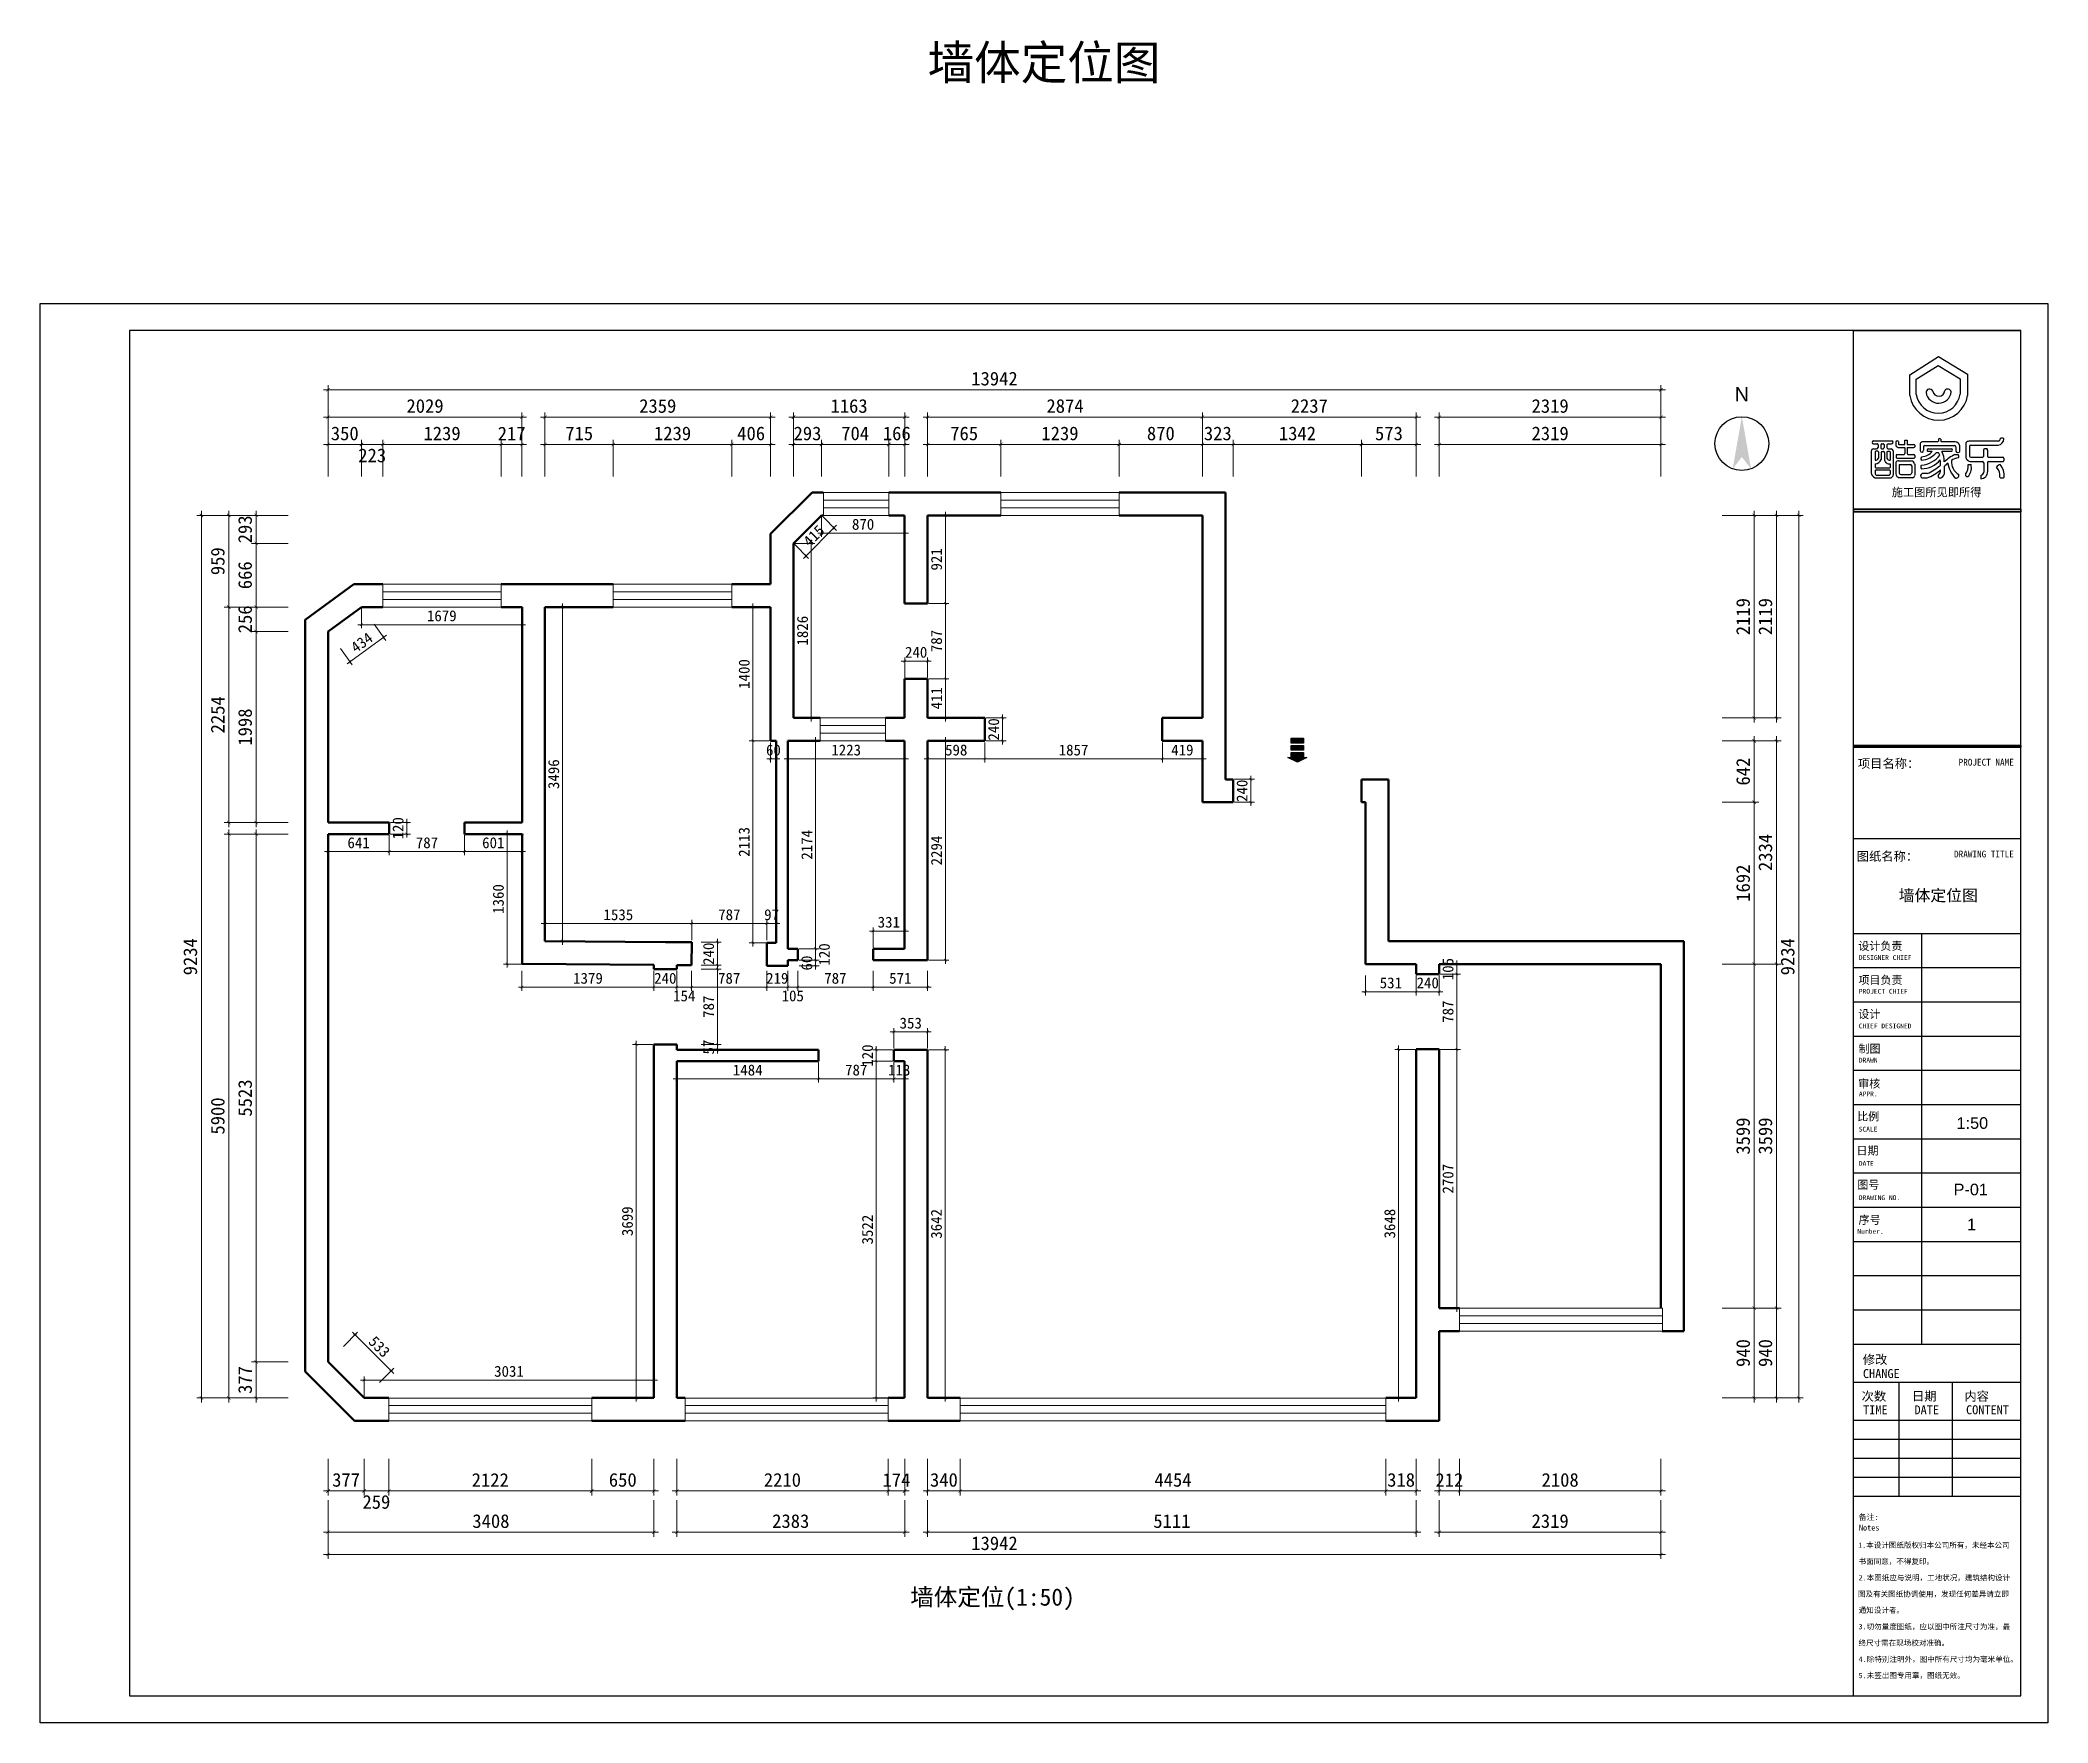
# Model space of a CAD drawing. Header units: millimetres. Extents: x 0 to 44000, y -21025 to -3421.
# Drawn here: x 0 to 21000, y -21025 to -3421 of the extents above; entities that cross this region are included whole.
import ezdxf

# ---------------------------------------------------------------- set-up
doc = ezdxf.new("R2010")
doc.units = ezdxf.units.MM
doc.layers.get('0').update_dxf_attribs({"lineweight": 13})
for name, color, linetype in [('00图框', 7, 'Continuous'), ('SH-尺寸标注', 32, 'Continuous'), ('SH-符号标注', 1, 'Continuous'), ('图框', 4, 'Continuous'), ('图框文字', 7, 'Continuous')]:
    doc.layers.add(name, color=color, linetype=linetype)
for name, color, linetype, lineweight in [('BS-非承重墙', 7, 'Continuous', 50), ('DS-门窗', 7, 'Continuous', 13), ('SH-文字标注', 2, 'Continuous', 13)]:
    doc.layers.add(name, color=color, linetype=linetype, lineweight=lineweight)
doc.styles.add('0e113b756c7cbd20a20592cb0b51655f_SimSun', font='', dxfattribs={"height": 176.635064})
doc.styles.add('1e150f8d9abff80a802f8b29d9676000_SimSun', font='', dxfattribs={"height": 235.513419})
doc.styles.add('2d1e2366a3f214301024c2bbb94502e4_SimSun', font='', dxfattribs={"height": 125.877061})
doc.styles.add('31c75dbd597bbf9dbb9d78976e414cb7_SimSun', font='', dxfattribs={"height": 141.056165})
doc.styles.add('8c1861f19ccae897a1b159ab4070abdc_SimSun', font='', dxfattribs={"height": 214.912156})
doc.styles.add('b411453e04fa315575d897f6d9934d12_SimSun', font='', dxfattribs={"height": 210.993931})
doc.styles.add('DEFAULT_COMPASS_NEW_TEXT_STYLE46.90906220242788_Arial', font='', dxfattribs={"height": 375.272498})
doc.styles.add('defaultTagTextStyle_446.4285714285714_ZH_SimSun', font='', dxfattribs={"height": 446.428571})
doc.styles.add('e7311fcd6f339991f75d87c2bb3e43e7_SimSun', font='', dxfattribs={"height": 149.872176})
doc.styles.get("Standard").update_dxf_attribs({"font": 'SimSun.ttf'})
doc.styles.add('T_12_2_SimSun', font='', dxfattribs={"height": 225.638169})
doc.styles.add('自定义样式_Arial_303.3707865168539', font='', dxfattribs={"height": 303.370787})
doc.styles.add('自定义样式_SimSun_303.3707865168539', font='', dxfattribs={"height": 303.370787})
doc.styles.get('0e113b756c7cbd20a20592cb0b51655f_SimSun').set_extended_font_data('SimSun')
doc.styles.get('1e150f8d9abff80a802f8b29d9676000_SimSun').set_extended_font_data('SimSun')
doc.styles.get('2d1e2366a3f214301024c2bbb94502e4_SimSun').set_extended_font_data('SimSun')
doc.styles.get('31c75dbd597bbf9dbb9d78976e414cb7_SimSun').set_extended_font_data('SimSun')
doc.styles.get('8c1861f19ccae897a1b159ab4070abdc_SimSun').set_extended_font_data('SimSun')
doc.styles.get('b411453e04fa315575d897f6d9934d12_SimSun').set_extended_font_data('SimSun')
doc.styles.get('DEFAULT_COMPASS_NEW_TEXT_STYLE46.90906220242788_Arial').set_extended_font_data('Arial')
doc.styles.get('defaultTagTextStyle_446.4285714285714_ZH_SimSun').set_extended_font_data('SimSun')
doc.styles.get('e7311fcd6f339991f75d87c2bb3e43e7_SimSun').set_extended_font_data('SimSun')
doc.styles.get('T_12_2_SimSun').set_extended_font_data('SimSun')
doc.styles.get('自定义样式_Arial_303.3707865168539').set_extended_font_data('Arial')
doc.styles.get('自定义样式_SimSun_303.3707865168539').set_extended_font_data('SimSun')
doc.dimstyles.new('D_16_1.5', dxfattribs={"dimtxt": 114.285719, "dimasz": 28.57143, "dimexe": 38.09524, "dimexo": 0, "dimgap": 0, "dimtad": 1, "dimdec": 0, "dimzin": 1, "dimdsep": 46, "dimtxsty": 'Standard', "dimblk": 'ARCHTICK', "dimcen": 0.09, "dimdle": 38.09524, "dimclrd": 252, "dimclre": 252, "dimclrt": 134, "dimadec": 0, "dimazin": 0, "dimtfac": 1, "dimtdec": 4, "dimtix": 1, "dimtmove": 2, "dimatfit": 3, "dimfxl": 171.428579, "dimfxlon": 1, "dimtolj": 1, "dimtzin": 0, "dimlwd": 9, "dimlwe": 9, "dimarcsym": 0})
doc.dimstyles.new('D_20_2.35', dxfattribs={"dimtxt": 142.857143, "dimasz": 35.714286, "dimexe": 47.619048, "dimexo": 0, "dimgap": 0, "dimtad": 1, "dimdec": 0, "dimzin": 1, "dimdsep": 46, "dimtxsty": 'Standard', "dimblk": 'ARCHTICK', "dimcen": 0.09, "dimdle": 47.619048, "dimclrd": 252, "dimclre": 252, "dimclrt": 134, "dimadec": 0, "dimazin": 0, "dimtfac": 1, "dimtdec": 4, "dimtix": 1, "dimtmove": 2, "dimatfit": 3, "dimfxl": 335.714273, "dimfxlon": 1, "dimtolj": 1, "dimtzin": 0, "dimlwd": 9, "dimlwe": 9, "dimarcsym": 0})

msp = doc.modelspace()

# ---------------------------------------------------------------- texts
at = {"layer": 'SH-文字标注', "color": 2, "insert": (10500, -3675), "char_height": 357.14, "attachment_point": 5, "line_spacing_factor": 0.8, "style": 'defaultTagTextStyle_446.4285714285714_ZH_SimSun'}
msp.add_mtext('墙体定位图', dxfattribs=at)
at = {"layer": 'SH-文字标注', "color": 7, "insert": (9961.9, -19732.7), "char_height": 180.51, "attachment_point": 5, "line_spacing_factor": 0.8, "style": 'T_12_2_SimSun'}
msp.add_mtext('墙体定位(1:50)', dxfattribs=at)
at = {"layer": 'SH-符号标注', "color": 7, "insert": (17799.4, -7125.6), "char_height": 150.1, "attachment_point": 5, "line_spacing_factor": 0.8, "style": 'DEFAULT_COMPASS_NEW_TEXT_STYLE46.90906220242788_Arial'}
msp.add_mtext('N', dxfattribs=at)
at = {"layer": '图框', "color": 7, "attachment_point": 5, "line_spacing_factor": 0.8}
for s, insert, char_height, style in [('墙体定位图', (19854.3, -12374.8), 121.35, '自定义样式_SimSun_303.3707865168539'), ('1:50', (20210.3, -14750.7), 121.35, '自定义样式_Arial_303.3707865168539'), ('P-01', (20193.7, -15446), 121.35, '自定义样式_Arial_303.3707865168539'), ('1', (20202, -15810.3), 121.3, '自定义样式_Arial_303.3707865168539')]:
    msp.add_mtext(s, dxfattribs=dict(at, insert=insert, char_height=char_height, style=style))

# ---------------------------------------------------------------- blocks, each defined once
blk = doc.blocks.new('_Frame133990009')
at = {"layer": '00图框'}
for points in [[(-1, -5885), (-3501, -5885), (-3501, -5941), (-1, -5941)], [(-1, -10828), (-3501, -10828), (-3501, -10867), (-1, -10867)]]:
    blk.add_hatch(color=251, dxfattribs=at).paths.add_polyline_path(points, flags=0)
at = {"color": 7, "linetype": 'Continuous', "ltscale": 2}
for p, q in [((-3501, -5885), (-1, -5885)), ((-3501, -5941), (-3501, -5885)), ((-1, -5941), (-3501, -5941)), ((-1, -5885), (-1, -5941)), ((-3501, -10828), (-1, -10828)), ((-3501, -10867), (-3501, -10828)), ((-1, -10867), (-3501, -10867)), ((-1, -10828), (-1, -10867))]:
    blk.add_line(p, q, dxfattribs=at)
at = {"layer": '00图框', "color": 7, "linetype": 'Continuous', "ltscale": 2}
for p, q in [((-3501, -30715), (-3501, -2147)), ((-3501, -2147), (-1, -2147)), ((-2325, -3072), (-1720, -2691)), ((-2187, -3167), (-1730, -2883)), ((-1730, -2883), (-1269, -3158)), ((-1720, -2691), (-1113, -3063)), ((-2325, -3509), (-2325, -3072)), ((-2187, -3484), (-2187, -3167)), ((-1269, -3158), (-1269, -3478)), ((-1113, -3063), (-1113, -3506)), ((-3084, -4458), (-2700, -4458)), ((-3080, -4520), (-3007, -4520)), ((-2985, -4540), (-2985, -4596)), ((-2932, -4540), (-2932, -4596)), ((-2905, -4519), (-2876, -4519)), ((-2860, -4540), (-2860, -4596)), ((-2803, -4540), (-2803, -4596)), ((-2776, -4520), (-2703, -4520)), ((-2614, -4483), (-2614, -4545)), ((-2558, -4480), (-2558, -4520)), ((-2542, -4596), (-2427, -4596)), ((-2541, -4533), (-2427, -4533)), ((-2427, -4533), (-2427, -4439)), ((-2427, -4439), (-2378, -4439)), ((-2427, -4596), (-2427, -4722)), ((-2378, -4439), (-2378, -4533)), ((-2378, -4533), (-2239, -4533)), ((-2378, -4594), (-2237, -4594)), ((-2378, -4594), (-2378, -4723)), ((-2218, -4545), (-2218, -4580)), ((-2106, -4514), (-2106, -4660)), ((-1750, -4476), (-2059, -4476)), ((-2035, -4575), (-2035, -4655)), ((-2013, -4555), (-1386, -4555)), ((-1724, -4422), (-1724, -4461)), ((-1674, -4422), (-1674, -4461)), ((-1376, -4476), (-1659, -4476)), ((-1362, -4585), (-1362, -4675)), ((-1274, -4676), (-1274, -4561)), ((-1153, -4495), (-1153, -4797)), ((-467, -4466), (-1088, -4466)), ((-1075, -4571), (-1075, -4777)), ((-1046, -4544), (-471, -4544)), ((-3130, -4676), (-3130, -5128)), ((-3083, -4621), (-3016, -4621)), ((-3046, -4688), (-3046, -4861)), ((-3046, -4937), (-3046, -5014)), ((-3024, -5024), (-2755, -5024)), ((-2977, -4686), (-2977, -4822)), ((-2923, -4699), (-2923, -4844)), ((-2905, -4621), (-2876, -4621)), ((-2905, -4677), (-2876, -4677)), ((-2853, -4699), (-2853, -4844)), ((-2800, -4686), (-2800, -4822)), ((-2779, -4621), (-2713, -4621)), ((-2733, -4688), (-2733, -4861)), ((-2733, -4937), (-2733, -5014)), ((-2669, -4676), (-2669, -5167)), ((-2617, -4912), (-2617, -5150)), ((-2611, -4760), (-2611, -4803)), ((-2592, -4741), (-2441, -4741)), ((-2591, -4818), (-2232, -4818)), ((-2558, -4874), (-2295, -4874)), ((-2548, -4985), (-2548, -5118)), ((-2536, -4952), (-2315, -4952)), ((-2362, -4741), (-2240, -4741)), ((-2280, -4981), (-2280, -5124)), ((-2221, -4941), (-2221, -5178)), ((-2216, -4761), (-2216, -4802)), ((-1947, -4676), (-1853, -4676)), ((-1942, -4621), (-1448, -4621)), ((-1767, -4702), (-1731, -4702)), ((-1653, -4676), (-1447, -4676)), ((-1599, -5146), (-1599, -4989)), ((-1379, -4743), (-1323, -4743)), ((-1101, -4953), (-1041, -4953)), ((-1060, -4888), (-809, -4888)), ((-1047, -4799), (-813, -4799)), ((-781, -4652), (-781, -4785)), ((-777, -4914), (-777, -5110)), ((-758, -4620), (-710, -4620)), ((-697, -4914), (-697, -5103)), ((-696, -4652), (-696, -4786)), ((-673, -4888), (-378, -4888)), ((-667, -4800), (-379, -4800)), ((-355, -4820), (-355, -4867)), ((-3049, -5228), (-2715, -5228)), ((-3046, -5079), (-3046, -5146)), ((-3027, -5066), (-2746, -5066)), ((-3012, -5176), (-2756, -5176)), ((-2733, -5079), (-2733, -5146)), ((-2542, -5227), (-2260, -5227)), ((-2509, -5162), (-2324, -5162)), ((-2071, -5231), (-1963, -5231)), ((-1956, -5140), (-2066, -5140)), ((-838, -5179), (-838, -5249)), ((-3501, -10867), (-1, -10867)), ((-3501, -12775), (-1, -12775)), ((-3501, -14763), (-1, -14763)), ((-2069, -23354), (-2069, -14763)), ((-3501, -15479), (-1, -15479)), ((-3501, -16195), (-1, -16195)), ((-3501, -16911), (-1, -16911)), ((-3501, -17627), (-1, -17627)), ((-3501, -18343), (-1, -18343)), ((-3501, -19059), (-1, -19059)), ((-3501, -19775), (-1, -19775)), ((-3501, -20491), (-1, -20491)), ((-3501, -21207), (-1, -21207)), ((-3501, -21922), (-1, -21922)), ((-3501, -22638), (-1, -22638)), ((-3501, -23354), (-1, -23354)), ((-3501, -24150), (-1, -24150)), ((-2546, -26536), (-2546, -24150)), ((-1432, -26536), (-1432, -24150)), ((-3501, -24945), (-1, -24945)), ((-3501, -25343), (-1, -25343)), ((-3501, -25741), (-1, -25741)), ((-3501, -26138), (-1, -26138)), ((-3501, -26536), (-1, -26536))]:
    blk.add_line(p, q, dxfattribs=at)
at = {"layer": '00图框', "color": 251, "linetype": 'Continuous', "ltscale": 2}
for p, q in [((-1, -5885), (-3501, -5885)), ((-3501, -5885), (-3501, -5941)), ((-3501, -5941), (-1, -5941)), ((-1, -5941), (-1, -5885)), ((-1, -10828), (-3501, -10828)), ((-3501, -10828), (-3501, -10867)), ((-3501, -10867), (-1, -10867)), ((-1, -10867), (-1, -10828))]:
    blk.add_line(p, q, dxfattribs=at)
at = {"layer": '00图框', "color": 7, "linetype": 'Continuous', "ltscale": 2, "flags": 128}
for points in [[(-41435, -1581), (565, -1581), (565, -31281), (-41435, -31281), (-41435, -1581)], [(-39567, -30715), (-1, -30715), (-1, -2147), (-39567, -2147), (-39567, -30715)]]:
    blk.add_lwpolyline(points, dxfattribs=at)
at = {"layer": '00图框', "color": 7, "linetype": 'Continuous', "ltscale": 2}
for centre, radius, start, end in [((-1719, -3412), 613, 189.0633, 351.2254), ((-1729, -3414), 464, 188.6788, 352.0826), ((-1909, -3446), 73.8, 25.4217, 181.4755), ((-1720, -3401), 267, 189.9871, 353.3239), ((-1716, -3397), 127, 187.8755, 356.2645), ((-1528, -3446), 73.9, 10.3302, 146.5496), ((-3082, -4489), 31.3, 94.3187, 273.3506), ((-3016, -4589), 31.6, 269.145, 346.8235), ((-3005, -4540), 19.7, 357.9813, 95.3251), ((-2906, -4546), 26.9, 88.0429, 167.3039), ((-2908, -4598), 23.5, 177.1117, 278.9893), ((-2877, -4537), 17.7, 349.2425, 85.6662), ((-2886, -4596), 26.3, 292.9891, 0.3126), ((-2777, -4546), 26, 87.0397, 167.2921), ((-2779, -4596), 24.3, 179.7737, 268.0035), ((-2702, -4489), 31.3, 266.6494, 85.6813), ((-2586, -4489), 29.3, 18.3262, 167.8205), ((-2547, -4526), 70.5, 195.3683, 273.7092), ((-2544, -4519), 14.5, 186.1129, 278.4123), ((-2238, -4556), 22.6, 27.0659, 91.1627), ((-2240, -4571), 23.9, 276.5681, 337.7041), ((-2052, -4533), 57.2, 96.6007, 160.3597), ((-2013, -4577), 22, 91.6309, 173.2415), ((-1750, -4448), 28.5, 268.8742, 333.4444), ((-1699, -4439), 30.1, 34.3448, 145.6552), ((-1655, -4457), 19.8, 190.6555, 259.3445), ((-1393, -4585), 31.1, 0.021, 77.2986), ((-1384, -4589), 113, 14.2994, 86.0895), ((-1090, -4550), 83.9, 89.0622, 139.2711), ((-1035, -4585), 42.5, 105.192, 161.4386), ((-485, -4414), 131, 276.043, 0.6561), ((-483, -4417), 51.9, 287.8972, 5.2615), ((-393, -4470), 69.6, 56.3684, 123.6316), ((-3065, -4684), 65.9, 105.8398, 172.9577), ((-3011, -4713), 43, 39.0145, 144.5069), ((-3044, -4786), 75.4, 268.286, 331.4678), ((-3043, -4812), 125, 268.7071, 344.9623), ((-3025, -4999), 25.1, 215.6619, 274.0552), ((-2900, -4700), 23, 102.506, 178.9752), ((-2875, -4699), 22, 359.8645, 92.4738), ((-2751, -4836), 102, 184.5653, 280.0218), ((-2768, -4733), 56.3, 51.8261, 124.5623), ((-2743, -4801), 60.6, 199.7555, 279.2299), ((-2757, -4992), 31.5, 272.4689, 318.043), ((-2725, -4675), 55.8, 359.2366, 77.7973), ((-2551, -4949), 76.1, 95.4692, 150.4293), ((-2589, -4763), 22.3, 97.023, 172.3879), ((-2589, -4794), 23.7, 201.5589, 265.2478), ((-2490, -4988), 58.4, 142.4892, 177.2382), ((-2448, -4721), 20.5, 288.7577, 357.8254), ((-2355, -4719), 23.4, 189.8664, 250.4176), ((-2317, -4991), 38.7, 15.3429, 86.4694), ((-2298, -4951), 77.5, 7.3153, 87.9697), ((-2239, -4765), 23.8, 9.8926, 92.8722), ((-2234, -4799), 18.7, 276.5205, 350.2473), ((-2070, -4656), 35.9, 186.187, 2.5361), ((-2050, -5003), 45.3, 123.3782, 235.8729), ((-2051, -4827), 42.8, 121.8392, 226.6122), ((-2097, -4432), 427, 272.3026, 320.7721), ((-2073, -4546), 495, 269.6552, 321.4289), ((-2133, -4404), 564, 275.8575, 321.3412), ((-2094, -4482), 310, 273.9523, 321.1287), ((-1930, -4650), 31.5, 111.6127, 237.2128), ((-2482, -4022), 1236, 295.1849, 310.2737), ((-1788, -4783), 99.1, 15.3673, 54.4676), ((-2024, -4918), 344, 352.3038, 10.7649), ((-2026, -4881), 425, 357.8846, 28.7671), ((-1071, -5425), 748, 114.3082, 135.1267), ((-906, -5684), 982, 129.226, 134.9163), ((-871, -4800), 668, 190.7057, 220.3029), ((-1261, -5157), 346, 98.1899, 123.8383), ((-1129, -4885), 325, 177.3231, 238.5217), ((-1458, -4649), 29.8, 291.0497, 70.1958), ((-1318, -4655), 48.4, 203.5785, 334.051), ((-1344, -4783), 46.2, 317.397, 62.1117), ((-1425, -4975), 325, 325.9002, 3.9769), ((-1042, -4777), 112, 189.9894, 261.0429), ((-1324, -5017), 290, 323.8129, 12.8), ((-1044, -4767), 31.9, 197.063, 266.0296), ((-817, -4747), 52.8, 274.9534, 313.251), ((-817, -4932), 43.9, 23.1977, 79.7655), ((-737, -4660), 44.8, 118.117, 170.1296), ((-744, -4654), 47.9, 2.4315, 45.3303), ((-668, -4917), 29.4, 98.9535, 172.6014), ((-667, -4762), 37.8, 218.8604, 269.4316), ((-426, -5038), 85.3, 93.6778, 159.4525), ((-695, -5182), 257, 351.6279, 42.5776), ((-731, -5192), 384, 356.0858, 38.6706), ((-381, -4828), 27.8, 16.3888, 84.9004), ((-377, -4866), 22.2, 266.9322, 356.9554), ((-3017, -5118), 114, 184.546, 253.5877), ((-3028, -5085), 19, 88.4624, 161.4065), ((-3014, -5144), 31.7, 182.8788, 273.3527), ((-2764, -5146), 30.4, 284.461, 1.1456), ((-2746, -5079), 12.2, 356.5833, 90.1358), ((-2731, -5167), 62.6, 284.7024, 359.8657), ((-2521, -5132), 97.8, 190.6832, 257.6799), ((-2498, -5112), 50.5, 186.4435, 257.5309), ((-2328, -5113), 49.1, 275.0012, 347.3706), ((-2269, -5180), 48.2, 280.6915, 1.9889), ((-2046, -5187), 50.7, 113.2665, 240.4321), ((-2276, -4375), 912, 290.1177, 311.0182), ((-1694, -5198), 37.4, 153.4314, 282.6999), ((-1825, -5071), 147, 311.4031, 3.379), ((-1727, -5108), 133, 288.0126, 343.6602), ((-1357, -5176), 60.2, 247.696, 13.0599), ((-1121, -5169), 36.5, 161.6014, 329.0657), ((-834, -5112), 137, 268.3218, 3.7575), ((-853, -5104), 76.3, 281.0456, 355.655), ((-395, -5139), 92, 240.085, 300.5245)]:
    blk.add_arc(centre, radius, start, end, dxfattribs=at)
at = {"layer": '00图框', "color": 7, "insert": (-2700, -5446), "char_height": 171.9, "attachment_point": 1, "line_spacing_factor": 0.8, "style": '8c1861f19ccae897a1b159ab4070abdc_SimSun'}
blk.add_mtext('施工图所见即所得', dxfattribs=at)
at = {"layer": '图框文字', "color": 7, "attachment_point": 1, "line_spacing_factor": 0.8}
for s, insert, char_height, style in [('项目名称：', (-3409, -11113), 188.4, '1e150f8d9abff80a802f8b29d9676000_SimSun'), ('PROJECT NAME', (-1301, -11110), 141.31, '0e113b756c7cbd20a20592cb0b51655f_SimSun'), ('图纸名称：', (-3433, -13055), 188.4, '1e150f8d9abff80a802f8b29d9676000_SimSun'), ('DRAWING TITLE', (-1397, -13032), 141.31, '0e113b756c7cbd20a20592cb0b51655f_SimSun'), ('设计负责', (-3400, -14941), 168.8, 'b411453e04fa315575d897f6d9934d12_SimSun'), ('DESIGNER CHIEF', (-3390, -15218), 100.7, '2d1e2366a3f214301024c2bbb94502e4_SimSun'), ('项目负责', (-3397, -15654), 168.8, 'b411453e04fa315575d897f6d9934d12_SimSun'), ('PROJECT CHIEF', (-3390, -15924), 100.7, '2d1e2366a3f214301024c2bbb94502e4_SimSun'), ('设计', (-3400, -16368), 168.8, 'b411453e04fa315575d897f6d9934d12_SimSun'), ('CHIEF DESIGNED', (-3391, -16649), 100.7, '2d1e2366a3f214301024c2bbb94502e4_SimSun'), ('制图', (-3396, -17092), 168.8, 'b411453e04fa315575d897f6d9934d12_SimSun'), ('DRAWN', (-3390, -17365), 100.7, '2d1e2366a3f214301024c2bbb94502e4_SimSun'), ('审核', (-3402, -17822), 168.8, 'b411453e04fa315575d897f6d9934d12_SimSun'), ('APPR.', (-3388, -18071), 100.7, '2d1e2366a3f214301024c2bbb94502e4_SimSun'), ('比例', (-3423, -18509), 168.8, 'b411453e04fa315575d897f6d9934d12_SimSun'), ('SCALE', (-3393, -18809), 100.7, '2d1e2366a3f214301024c2bbb94502e4_SimSun'), ('日期', (-3438, -19224), 168.8, 'b411453e04fa315575d897f6d9934d12_SimSun'), ('DATE', (-3390, -19525), 100.7, '2d1e2366a3f214301024c2bbb94502e4_SimSun'), ('图号', (-3419, -19938), 168.8, 'b411453e04fa315575d897f6d9934d12_SimSun'), ('DRAWING NO.', (-3390, -20241), 100.7, '2d1e2366a3f214301024c2bbb94502e4_SimSun'), ('Number.', (-3420, -20947), 100.7, '2d1e2366a3f214301024c2bbb94502e4_SimSun'), ('序号', (-3395, -20674), 168.8, 'b411453e04fa315575d897f6d9934d12_SimSun'), ('修改', (-3306, -23583), 188.4, '1e150f8d9abff80a802f8b29d9676000_SimSun'), ('CHANGE', (-3303, -23878), 188.4, '1e150f8d9abff80a802f8b29d9676000_SimSun'), ('次数', (-3331, -24353), 188.4, '1e150f8d9abff80a802f8b29d9676000_SimSun'), ('日期', (-2277, -24350), 188.4, '1e150f8d9abff80a802f8b29d9676000_SimSun'), ('内容', (-1181, -24353), 188.4, '1e150f8d9abff80a802f8b29d9676000_SimSun'), ('TIME', (-3300, -24636), 188.4, '1e150f8d9abff80a802f8b29d9676000_SimSun'), ('DATE', (-2225, -24636), 188.4, '1e150f8d9abff80a802f8b29d9676000_SimSun'), ('CONTENT', (-1146, -24636), 188.4, '1e150f8d9abff80a802f8b29d9676000_SimSun'), ('备注:', (-3395, -26918), 119.9, 'e7311fcd6f339991f75d87c2bb3e43e7_SimSun'), ('Notes', (-3387, -27137), 119.9, 'e7311fcd6f339991f75d87c2bb3e43e7_SimSun'), ('1.本设计图纸版权归本公司所有，未经本公司', (-3404, -27506), 112.84, '31c75dbd597bbf9dbb9d78976e414cb7_SimSun'), ('书面同意，不得复印。', (-3395, -27847), 112.8, '31c75dbd597bbf9dbb9d78976e414cb7_SimSun'), ('图及有关图纸协调使用，发现任何差异请立即', (-3407, -28529), 112.84, '31c75dbd597bbf9dbb9d78976e414cb7_SimSun'), ('2.本图纸应与说明，工地状况，建筑结构设计', (-3394, -28188), 112.84, '31c75dbd597bbf9dbb9d78976e414cb7_SimSun'), ('通知设计者。', (-3392, -28867), 112.8, '31c75dbd597bbf9dbb9d78976e414cb7_SimSun'), ('3.切勿量度图纸，应以图中所注尺寸为准，最', (-3395, -29211), 112.84, '31c75dbd597bbf9dbb9d78976e414cb7_SimSun'), ('终尺寸需在现场校对准确。', (-3396, -29552), 112.84, '31c75dbd597bbf9dbb9d78976e414cb7_SimSun'), ('5.未签出图专用章，图纸无效。', (-3395, -30233), 112.84, '31c75dbd597bbf9dbb9d78976e414cb7_SimSun'), ('4.除特别注明外，图中所有尺寸均为毫米单位。', (-3392, -29893), 112.84, '31c75dbd597bbf9dbb9d78976e414cb7_SimSun')]:
    blk.add_mtext(s, dxfattribs=dict(at, insert=insert, char_height=char_height, style=style))
blk = doc.blocks.new('WINDOW_9e0786a6b8918f7c342819c580b3edcd_699746a6b8464565a727d0ed89f50dfb')
at = {"layer": 'DS-门窗', "color": 60, "linetype": 'Continuous', "ltscale": 2}
for p, q in [((-1136, 2354), (-1821, 2354)), ((-1821, 2354), (-1821, 2114)), ((-1136, 2114), (-1136, 2354)), ((-1136, 2274), (-1821, 2274)), ((-1136, 2194), (-1821, 2194)), ((-1821, 2114), (-1136, 2114))]:
    blk.add_line(p, q, dxfattribs=at)
blk = doc.blocks.new('WINDOW_eede3d4e8a822b652b7783998cd47e11_e8eea54a83b44914b88237e5be9b18fd')
at = {"layer": 'DS-门窗', "color": 60, "linetype": 'Continuous', "ltscale": 2}
for p, q in [((-1102, 4713), (-1787, 4713)), ((-1787, 4713), (-1787, 4473)), ((-1102, 4633), (-1787, 4633)), ((-1102, 4473), (-1102, 4713)), ((-1102, 4553), (-1787, 4553)), ((-1787, 4473), (-1102, 4473))]:
    blk.add_line(p, q, dxfattribs=at)
blk = doc.blocks.new('WINDOW_6417d363eb4f494f6d503de66802a4f9_18dd0f80aa014cfe96322e16fa3c71d5')
at = {"layer": 'DS-门窗', "color": 60, "linetype": 'Continuous', "ltscale": 2}
for p, q in [((-5156, 3754), (-6394, 3754)), ((-6394, 3754), (-6394, 3514)), ((-5156, 3674), (-6394, 3674)), ((-5156, 3594), (-6394, 3594)), ((-5156, 3514), (-5156, 3754)), ((-6394, 3514), (-5156, 3514))]:
    blk.add_line(p, q, dxfattribs=at)
blk = doc.blocks.new('WINDOW_36da3f5ccc369a2875893b4bf0e6b57e_f8f34f1c91b94fdc904ccb70ce58f8c9')
at = {"layer": 'DS-门窗', "color": 60, "linetype": 'Continuous', "ltscale": 2}
for p, q in [((-2745, 3754), (-3984, 3754)), ((-3984, 3754), (-3984, 3514)), ((-2745, 3674), (-3984, 3674)), ((-2745, 3594), (-3984, 3594)), ((-2745, 3514), (-2745, 3754)), ((-3984, 3514), (-2745, 3514))]:
    blk.add_line(p, q, dxfattribs=at)
blk = doc.blocks.new('WINDOW_707d98e14a61741e5bc26cd956e82e5f_e1ac6724f8ff4288a9cb535b9c8ccb21')
at = {"layer": 'DS-门窗', "color": 60, "linetype": 'Continuous', "ltscale": 2}
for p, q in [((1308, 4713), (69, 4713)), ((69, 4713), (69, 4473)), ((1308, 4633), (69, 4633)), ((1308, 4473), (1308, 4713)), ((1308, 4553), (69, 4553)), ((69, 4473), (1308, 4473))]:
    blk.add_line(p, q, dxfattribs=at)
blk = doc.blocks.new('WINDOW_12fede53e8cd83acec45c77d195fecce_aa54e5c732234c7ba73444be8ba03245')
at = {"layer": 'DS-门窗', "color": 60, "linetype": 'Continuous', "ltscale": 2}
for p, q in [((-4210, -4761), (-6332, -4761)), ((-6332, -4761), (-6332, -5001)), ((-4210, -5001), (-4210, -4761)), ((-6332, -4841), (-4210, -4841)), ((-6332, -4921), (-4210, -4921)), ((-6332, -5001), (-4210, -5001))]:
    blk.add_line(p, q, dxfattribs=at)
blk = doc.blocks.new('WINDOW_e1413c120b53c1950df82a14400b80ab_b535bfacd8ef4951a2f85ba55b7bd963')
at = {"layer": 'DS-门窗', "color": 60, "linetype": 'Continuous', "ltscale": 2}
for p, q in [((-1110, -4761), (-3232, -4761)), ((-3232, -4761), (-3232, -5001)), ((-1110, -5001), (-1110, -4761)), ((-3232, -4841), (-1110, -4841)), ((-3232, -4921), (-1110, -4921)), ((-3232, -5001), (-1110, -5001))]:
    blk.add_line(p, q, dxfattribs=at)
blk = doc.blocks.new('WINDOW_b5916d4dfa8b0edaa0befcce3b6c83dc_eb61b46063364af6ac31788c12228f36')
at = {"layer": 'DS-门窗', "color": 60, "linetype": 'Continuous', "ltscale": 2}
for p, q in [((6989, -3820), (4867, -3820)), ((4867, -3820), (4867, -4060)), ((4867, -3900), (6989, -3900)), ((4867, -3980), (6989, -3980)), ((6989, -4060), (6989, -3820)), ((4867, -4060), (6989, -4060))]:
    blk.add_line(p, q, dxfattribs=at)
blk = doc.blocks.new('WINDOW_f08b9616612e8105601e8a974d0bf1fd_cf8b4997c4b54220b2e9c22817cf59b9')
at = {"layer": 'DS-门窗', "color": 60, "linetype": 'Continuous', "ltscale": 2}
for p, q in [((4097, -4761), (-356, -4761)), ((-356, -4761), (-356, -5001)), ((4097, -5001), (4097, -4761)), ((-356, -4841), (4097, -4841)), ((-356, -4921), (4097, -4921)), ((-356, -5001), (4097, -5001))]:
    blk.add_line(p, q, dxfattribs=at)
blk = doc.blocks.new('MARKER_c6b51796a87baf1cdf6253e1326f1f04_edf9c1d490264593862ef3d9d4f7c441')
at = {"layer": 'SH-符号标注'}
for points in [[(3107, 2091), (3107, 2141), (3237, 2141), (3237, 2091)], [(3172, 1891), (3072, 1941), (3107, 1941), (3107, 1991), (3237, 1991), (3237, 1941), (3272, 1941)], [(3107, 2016), (3107, 2066), (3237, 2066), (3237, 2016)]]:
    blk.add_hatch(color=1, dxfattribs=at).paths.add_polyline_path(points, flags=0)
at = {"layer": 'SH-符号标注', "color": 1, "linetype": 'Continuous'}
for p, q in [((3107, 2091), (3107, 2141)), ((3107, 2141), (3237, 2141)), ((3237, 2141), (3237, 2091)), ((3172, 1891), (3072, 1941)), ((3072, 1941), (3107, 1941)), ((3237, 2091), (3107, 2091)), ((3107, 2016), (3107, 2066)), ((3107, 2066), (3237, 2066)), ((3237, 2016), (3107, 2016)), ((3107, 1941), (3107, 1991)), ((3107, 1991), (3237, 1991)), ((3272, 1941), (3172, 1891)), ((3237, 2066), (3237, 2016)), ((3237, 1991), (3237, 1941)), ((3237, 1941), (3272, 1941))]:
    blk.add_line(p, q, dxfattribs=at)
blk = doc.blocks.new('_ArchTick')
at = {"color": 0, "linetype": 'ByBlock', "const_width": 0.15}
blk.add_lwpolyline([(-0.5, -0.5), (0.5, 0.5)], dxfattribs=at)
blk = doc.blocks.new('*D174')
at = {"layer": 'Defpoints', "color": 0}
for p in [(1973, -11726), (2309, -11726), (2309, -17626)]:
    blk.add_point(p, dxfattribs=at)
at = {"layer": 'SH-尺寸标注', "color": 252, "linetype": 'Continuous', "lineweight": 9}
for p, q in [((2309, -11726), (1925, -11726)), ((1973, -17674), (1973, -11678)), ((2309, -17626), (1925, -17626))]:
    blk.add_line(p, q, dxfattribs=at)
at = {"layer": 'SH-尺寸标注', "color": 252, "lineweight": 9, "xscale": 35.71428581050463, "yscale": 35.71428581050463, "zscale": 35.71428581050463}
for p, rotation in [((1973, -11726), 90), ((1973, -17626), 270)]:
    blk.add_blockref('_ArchTick', p, dxfattribs=dict(at, rotation=rotation))
at = {"layer": 'SH-尺寸标注', "color": 134, "insert": (1858, -14676), "char_height": 142.9, "attachment_point": 5, "rotation": 90}
blk.add_mtext('\\A1;5900', dxfattribs=at)
blk = doc.blocks.new('*D173')
at = {"layer": 'Defpoints', "color": 0}
for p in [(1973, -9352), (2309, -9352), (2309, -11606)]:
    blk.add_point(p, dxfattribs=at)
at = {"layer": 'SH-尺寸标注', "color": 252, "linetype": 'Continuous', "lineweight": 9}
for p, q in [((2309, -9352), (1925, -9352)), ((1973, -11654), (1973, -9304)), ((2309, -11606), (1925, -11606))]:
    blk.add_line(p, q, dxfattribs=at)
at = {"layer": 'SH-尺寸标注', "color": 252, "lineweight": 9, "xscale": 35.71428581050463, "yscale": 35.71428581050463, "zscale": 35.71428581050463}
for p, rotation in [((1973, -9352), 90), ((1973, -11606), 270)]:
    blk.add_blockref('_ArchTick', p, dxfattribs=dict(at, rotation=rotation))
at = {"layer": 'SH-尺寸标注', "color": 134, "insert": (1858, -10479), "char_height": 142.9, "attachment_point": 5, "rotation": 90}
blk.add_mtext('\\A1;2254', dxfattribs=at)
blk = doc.blocks.new('*D172')
at = {"layer": 'Defpoints', "color": 0}
for p in [(1973, -8393), (2309, -8393), (2309, -9352)]:
    blk.add_point(p, dxfattribs=at)
at = {"layer": 'SH-尺寸标注', "color": 252, "linetype": 'Continuous', "lineweight": 9}
for p, q in [((2309, -8393), (1925, -8393)), ((1973, -9399), (1973, -8345)), ((2309, -9352), (1925, -9352))]:
    blk.add_line(p, q, dxfattribs=at)
at = {"layer": 'SH-尺寸标注', "color": 252, "lineweight": 9, "xscale": 35.71428581050463, "yscale": 35.71428581050463, "zscale": 35.71428581050463}
for p, rotation in [((1973, -8393), 90), ((1973, -9352), 270)]:
    blk.add_blockref('_ArchTick', p, dxfattribs=dict(at, rotation=rotation))
at = {"layer": 'SH-尺寸标注', "color": 134, "insert": (1858, -8872), "char_height": 142.9, "attachment_point": 5, "rotation": 90}
blk.add_mtext('\\A1;959', dxfattribs=at)
blk = doc.blocks.new('*D171')
at = {"layer": 'Defpoints', "color": 0}
for p in [(17826, -16686), (18162, -16686), (17826, -17626)]:
    blk.add_point(p, dxfattribs=at)
at = {"layer": 'SH-尺寸标注', "color": 252, "linetype": 'Continuous', "lineweight": 9}
for p, q in [((17826, -16686), (18209, -16686)), ((18162, -17674), (18162, -16638)), ((17826, -17626), (18209, -17626))]:
    blk.add_line(p, q, dxfattribs=at)
at = {"layer": 'SH-尺寸标注', "color": 252, "lineweight": 9, "xscale": 35.71428581050463, "yscale": 35.71428581050463, "zscale": 35.71428581050463}
for p, rotation in [((18162, -16686), 90), ((18162, -17626), 270)]:
    blk.add_blockref('_ArchTick', p, dxfattribs=dict(at, rotation=rotation))
at = {"layer": 'SH-尺寸标注', "color": 134, "insert": (18046, -17156), "char_height": 142.9, "attachment_point": 5, "rotation": 90}
blk.add_mtext('\\A1;940', dxfattribs=at)
blk = doc.blocks.new('*D170')
at = {"layer": 'Defpoints', "color": 0}
for p in [(17826, -13086), (18162, -13086), (17826, -16686)]:
    blk.add_point(p, dxfattribs=at)
at = {"layer": 'SH-尺寸标注', "color": 252, "linetype": 'Continuous', "lineweight": 9}
for p, q in [((17826, -13086), (18209, -13086)), ((18162, -16734), (18162, -13039)), ((17826, -16686), (18209, -16686))]:
    blk.add_line(p, q, dxfattribs=at)
at = {"layer": 'SH-尺寸标注', "color": 252, "lineweight": 9, "xscale": 35.71428581050463, "yscale": 35.71428581050463, "zscale": 35.71428581050463}
for p, rotation in [((18162, -13086), 90), ((18162, -16686), 270)]:
    blk.add_blockref('_ArchTick', p, dxfattribs=dict(at, rotation=rotation))
at = {"layer": 'SH-尺寸标注', "color": 134, "insert": (18046, -14886), "char_height": 142.9, "attachment_point": 5, "rotation": 90}
blk.add_mtext('\\A1;3599', dxfattribs=at)
blk = doc.blocks.new('*D169')
at = {"layer": 'Defpoints', "color": 0}
for p in [(17826, -10752), (18162, -10752), (17826, -13086)]:
    blk.add_point(p, dxfattribs=at)
at = {"layer": 'SH-尺寸标注', "color": 252, "linetype": 'Continuous', "lineweight": 9}
for p, q in [((18162, -13134), (18162, -10704)), ((17826, -10752), (18209, -10752)), ((17826, -13086), (18209, -13086))]:
    blk.add_line(p, q, dxfattribs=at)
at = {"layer": 'SH-尺寸标注', "color": 252, "lineweight": 9, "xscale": 35.71428581050463, "yscale": 35.71428581050463, "zscale": 35.71428581050463}
for p, rotation in [((18162, -10752), 90), ((18162, -13086), 270)]:
    blk.add_blockref('_ArchTick', p, dxfattribs=dict(at, rotation=rotation))
at = {"layer": 'SH-尺寸标注', "color": 134, "insert": (18046, -11919), "char_height": 142.9, "attachment_point": 5, "rotation": 90}
blk.add_mtext('\\A1;2334', dxfattribs=at)
blk = doc.blocks.new('*D168')
at = {"layer": 'Defpoints', "color": 0}
for p in [(17826, -8393), (18162, -8393), (17826, -10512)]:
    blk.add_point(p, dxfattribs=at)
at = {"layer": 'SH-尺寸标注', "color": 252, "linetype": 'Continuous', "lineweight": 9}
for p, q in [((17826, -8393), (18209, -8393)), ((18162, -10560), (18162, -8345)), ((17826, -10512), (18209, -10512))]:
    blk.add_line(p, q, dxfattribs=at)
at = {"layer": 'SH-尺寸标注', "color": 252, "lineweight": 9, "xscale": 35.71428581050463, "yscale": 35.71428581050463, "zscale": 35.71428581050463}
for p, rotation in [((18162, -8393), 90), ((18162, -10512), 270)]:
    blk.add_blockref('_ArchTick', p, dxfattribs=dict(at, rotation=rotation))
at = {"layer": 'SH-尺寸标注', "color": 134, "insert": (18046, -9452), "char_height": 142.9, "attachment_point": 5, "rotation": 90}
blk.add_mtext('\\A1;2119', dxfattribs=at)
blk = doc.blocks.new('*D167')
at = {"layer": 'Defpoints', "color": 0}
for p in [(3011, -18695), (6419, -18695), (6419, -19031)]:
    blk.add_point(p, dxfattribs=at)
at = {"layer": 'SH-尺寸标注', "color": 252, "linetype": 'Continuous', "lineweight": 9}
for p, q in [((3011, -18695), (3011, -19078)), ((6419, -18695), (6419, -19078)), ((2963, -19031), (6467, -19031))]:
    blk.add_line(p, q, dxfattribs=at)
at = {"layer": 'SH-尺寸标注', "color": 252, "lineweight": 9, "xscale": 35.71428581050463, "yscale": 35.71428581050463, "zscale": 35.71428581050463, "rotation": 180}
blk.add_blockref('_ArchTick', (3011, -19031), dxfattribs=at)
at = {"layer": 'SH-尺寸标注', "color": 252, "lineweight": 9, "xscale": 35.71428581050463, "yscale": 35.71428581050463, "zscale": 35.71428581050463}
blk.add_blockref('_ArchTick', (6419, -19031), dxfattribs=at)
at = {"layer": 'SH-尺寸标注', "color": 134, "insert": (4715, -18915), "char_height": 142.9, "attachment_point": 5}
blk.add_mtext('\\A1;3408', dxfattribs=at)
blk = doc.blocks.new('*D166')
at = {"layer": 'Defpoints', "color": 0}
for p in [(6659, -18695), (9043, -18695), (9043, -19031)]:
    blk.add_point(p, dxfattribs=at)
at = {"layer": 'SH-尺寸标注', "color": 252, "linetype": 'Continuous', "lineweight": 9}
for p, q in [((6659, -18695), (6659, -19078)), ((9043, -18695), (9043, -19078)), ((6612, -19031), (9090, -19031))]:
    blk.add_line(p, q, dxfattribs=at)
at = {"layer": 'SH-尺寸标注', "color": 252, "lineweight": 9, "xscale": 35.71428581050463, "yscale": 35.71428581050463, "zscale": 35.71428581050463, "rotation": 180}
blk.add_blockref('_ArchTick', (6659, -19031), dxfattribs=at)
at = {"layer": 'SH-尺寸标注', "color": 252, "lineweight": 9, "xscale": 35.71428581050463, "yscale": 35.71428581050463, "zscale": 35.71428581050463}
blk.add_blockref('_ArchTick', (9043, -19031), dxfattribs=at)
at = {"layer": 'SH-尺寸标注', "color": 134, "insert": (7851, -18915), "char_height": 142.9, "attachment_point": 5}
blk.add_mtext('\\A1;2383', dxfattribs=at)
blk = doc.blocks.new('*D165')
at = {"layer": 'Defpoints', "color": 0}
for p in [(9283, -18695), (14394, -18695), (14394, -19031)]:
    blk.add_point(p, dxfattribs=at)
at = {"layer": 'SH-尺寸标注', "color": 252, "linetype": 'Continuous', "lineweight": 9}
for p, q in [((9283, -18695), (9283, -19078)), ((14394, -18695), (14394, -19078)), ((9235, -19031), (14442, -19031))]:
    blk.add_line(p, q, dxfattribs=at)
at = {"layer": 'SH-尺寸标注', "color": 252, "lineweight": 9, "xscale": 35.71428581050463, "yscale": 35.71428581050463, "zscale": 35.71428581050463, "rotation": 180}
blk.add_blockref('_ArchTick', (9283, -19031), dxfattribs=at)
at = {"layer": 'SH-尺寸标注', "color": 252, "lineweight": 9, "xscale": 35.71428581050463, "yscale": 35.71428581050463, "zscale": 35.71428581050463}
blk.add_blockref('_ArchTick', (14394, -19031), dxfattribs=at)
at = {"layer": 'SH-尺寸标注', "color": 134, "insert": (11838, -18915), "char_height": 142.9, "attachment_point": 5}
blk.add_mtext('\\A1;5111', dxfattribs=at)
blk = doc.blocks.new('*D164')
at = {"layer": 'Defpoints', "color": 0}
for p in [(14634, -18695), (16953, -18695), (16953, -19031)]:
    blk.add_point(p, dxfattribs=at)
at = {"layer": 'SH-尺寸标注', "color": 252, "linetype": 'Continuous', "lineweight": 9}
for p, q in [((14634, -18695), (14634, -19078)), ((16953, -18695), (16953, -19078)), ((14586, -19031), (17001, -19031))]:
    blk.add_line(p, q, dxfattribs=at)
at = {"layer": 'SH-尺寸标注', "color": 252, "lineweight": 9, "xscale": 35.71428581050463, "yscale": 35.71428581050463, "zscale": 35.71428581050463, "rotation": 180}
blk.add_blockref('_ArchTick', (14634, -19031), dxfattribs=at)
at = {"layer": 'SH-尺寸标注', "color": 252, "lineweight": 9, "xscale": 35.71428581050463, "yscale": 35.71428581050463, "zscale": 35.71428581050463}
blk.add_blockref('_ArchTick', (16953, -19031), dxfattribs=at)
at = {"layer": 'SH-尺寸标注', "color": 134, "insert": (15794, -18915), "char_height": 142.9, "attachment_point": 5}
blk.add_mtext('\\A1;2319', dxfattribs=at)
blk = doc.blocks.new('*D163')
at = {"layer": 'Defpoints', "color": 0}
for p in [(5040, -7365), (3011, -7700), (5040, -7700)]:
    blk.add_point(p, dxfattribs=at)
at = {"layer": 'SH-尺寸标注', "color": 252, "linetype": 'Continuous', "lineweight": 9}
for p, q in [((3011, -7700), (3011, -7317)), ((5040, -7700), (5040, -7317)), ((2963, -7365), (5088, -7365))]:
    blk.add_line(p, q, dxfattribs=at)
at = {"layer": 'SH-尺寸标注', "color": 252, "lineweight": 9, "xscale": 35.71428581050463, "yscale": 35.71428581050463, "zscale": 35.71428581050463, "rotation": 180}
blk.add_blockref('_ArchTick', (3011, -7365), dxfattribs=at)
at = {"layer": 'SH-尺寸标注', "color": 252, "lineweight": 9, "xscale": 35.71428581050463, "yscale": 35.71428581050463, "zscale": 35.71428581050463}
blk.add_blockref('_ArchTick', (5040, -7365), dxfattribs=at)
at = {"layer": 'SH-尺寸标注', "color": 134, "insert": (4026, -7249), "char_height": 142.9, "attachment_point": 5}
blk.add_mtext('\\A1;2029', dxfattribs=at)
blk = doc.blocks.new('*D162')
at = {"layer": 'Defpoints', "color": 0}
for p in [(7640, -7365), (5280, -7700), (7640, -7700)]:
    blk.add_point(p, dxfattribs=at)
at = {"layer": 'SH-尺寸标注', "color": 252, "linetype": 'Continuous', "lineweight": 9}
for p, q in [((5280, -7700), (5280, -7317)), ((7640, -7700), (7640, -7317)), ((5233, -7365), (7687, -7365))]:
    blk.add_line(p, q, dxfattribs=at)
at = {"layer": 'SH-尺寸标注', "color": 252, "lineweight": 9, "xscale": 35.71428581050463, "yscale": 35.71428581050463, "zscale": 35.71428581050463, "rotation": 180}
blk.add_blockref('_ArchTick', (5280, -7365), dxfattribs=at)
at = {"layer": 'SH-尺寸标注', "color": 252, "lineweight": 9, "xscale": 35.71428581050463, "yscale": 35.71428581050463, "zscale": 35.71428581050463}
blk.add_blockref('_ArchTick', (7640, -7365), dxfattribs=at)
at = {"layer": 'SH-尺寸标注', "color": 134, "insert": (6460, -7249), "char_height": 142.9, "attachment_point": 5}
blk.add_mtext('\\A1;2359', dxfattribs=at)
blk = doc.blocks.new('*D161')
at = {"layer": 'Defpoints', "color": 0}
for p in [(9043, -7365), (7880, -7700), (9043, -7700)]:
    blk.add_point(p, dxfattribs=at)
at = {"layer": 'SH-尺寸标注', "color": 252, "linetype": 'Continuous', "lineweight": 9}
for p, q in [((7880, -7700), (7880, -7317)), ((9043, -7700), (9043, -7317)), ((7832, -7365), (9090, -7365))]:
    blk.add_line(p, q, dxfattribs=at)
at = {"layer": 'SH-尺寸标注', "color": 252, "lineweight": 9, "xscale": 35.71428581050463, "yscale": 35.71428581050463, "zscale": 35.71428581050463, "rotation": 180}
blk.add_blockref('_ArchTick', (7880, -7365), dxfattribs=at)
at = {"layer": 'SH-尺寸标注', "color": 252, "lineweight": 9, "xscale": 35.71428581050463, "yscale": 35.71428581050463, "zscale": 35.71428581050463}
blk.add_blockref('_ArchTick', (9043, -7365), dxfattribs=at)
at = {"layer": 'SH-尺寸标注', "color": 134, "insert": (8461, -7249), "char_height": 142.9, "attachment_point": 5}
blk.add_mtext('\\A1;1163', dxfattribs=at)
blk = doc.blocks.new('*D160')
at = {"layer": 'Defpoints', "color": 0}
for p in [(12157, -7365), (9283, -7700), (12157, -7700)]:
    blk.add_point(p, dxfattribs=at)
at = {"layer": 'SH-尺寸标注', "color": 252, "linetype": 'Continuous', "lineweight": 9}
for p, q in [((9283, -7700), (9283, -7317)), ((12157, -7700), (12157, -7317)), ((9235, -7365), (12204, -7365))]:
    blk.add_line(p, q, dxfattribs=at)
at = {"layer": 'SH-尺寸标注', "color": 252, "lineweight": 9, "xscale": 35.71428581050463, "yscale": 35.71428581050463, "zscale": 35.71428581050463, "rotation": 180}
blk.add_blockref('_ArchTick', (9283, -7365), dxfattribs=at)
at = {"layer": 'SH-尺寸标注', "color": 252, "lineweight": 9, "xscale": 35.71428581050463, "yscale": 35.71428581050463, "zscale": 35.71428581050463}
blk.add_blockref('_ArchTick', (12157, -7365), dxfattribs=at)
at = {"layer": 'SH-尺寸标注', "color": 134, "insert": (10720, -7249), "char_height": 142.9, "attachment_point": 5}
blk.add_mtext('\\A1;2874', dxfattribs=at)
blk = doc.blocks.new('*D159')
at = {"layer": 'Defpoints', "color": 0}
for p in [(14394, -7365), (12157, -7700), (14394, -7700)]:
    blk.add_point(p, dxfattribs=at)
at = {"layer": 'SH-尺寸标注', "color": 252, "linetype": 'Continuous', "lineweight": 9}
for p, q in [((12157, -7700), (12157, -7317)), ((14394, -7700), (14394, -7317)), ((12109, -7365), (14442, -7365))]:
    blk.add_line(p, q, dxfattribs=at)
at = {"layer": 'SH-尺寸标注', "color": 252, "lineweight": 9, "xscale": 35.71428581050463, "yscale": 35.71428581050463, "zscale": 35.71428581050463, "rotation": 180}
blk.add_blockref('_ArchTick', (12157, -7365), dxfattribs=at)
at = {"layer": 'SH-尺寸标注', "color": 252, "lineweight": 9, "xscale": 35.71428581050463, "yscale": 35.71428581050463, "zscale": 35.71428581050463}
blk.add_blockref('_ArchTick', (14394, -7365), dxfattribs=at)
at = {"layer": 'SH-尺寸标注', "color": 134, "insert": (13275, -7249), "char_height": 142.9, "attachment_point": 5}
blk.add_mtext('\\A1;2237', dxfattribs=at)
blk = doc.blocks.new('*D158')
at = {"layer": 'Defpoints', "color": 0}
for p in [(16953, -7365), (14634, -7700), (16953, -7700)]:
    blk.add_point(p, dxfattribs=at)
at = {"layer": 'SH-尺寸标注', "color": 252, "linetype": 'Continuous', "lineweight": 9}
for p, q in [((14634, -7700), (14634, -7317)), ((16953, -7700), (16953, -7317)), ((14586, -7365), (17001, -7365))]:
    blk.add_line(p, q, dxfattribs=at)
at = {"layer": 'SH-尺寸标注', "color": 252, "lineweight": 9, "xscale": 35.71428581050463, "yscale": 35.71428581050463, "zscale": 35.71428581050463, "rotation": 180}
blk.add_blockref('_ArchTick', (14634, -7365), dxfattribs=at)
at = {"layer": 'SH-尺寸标注', "color": 252, "lineweight": 9, "xscale": 35.71428581050463, "yscale": 35.71428581050463, "zscale": 35.71428581050463}
blk.add_blockref('_ArchTick', (16953, -7365), dxfattribs=at)
at = {"layer": 'SH-尺寸标注', "color": 134, "insert": (15794, -7249), "char_height": 142.9, "attachment_point": 5}
blk.add_mtext('\\A1;2319', dxfattribs=at)
blk = doc.blocks.new('*D157')
at = {"layer": 'Defpoints', "color": 0}
for p in [(3011, -18927), (16953, -18927), (16953, -19263)]:
    blk.add_point(p, dxfattribs=at)
at = {"layer": 'SH-尺寸标注', "color": 252, "linetype": 'Continuous', "lineweight": 9}
for p, q in [((3011, -18927), (3011, -19310)), ((16953, -18927), (16953, -19310)), ((2963, -19263), (17001, -19263))]:
    blk.add_line(p, q, dxfattribs=at)
at = {"layer": 'SH-尺寸标注', "color": 252, "lineweight": 9, "xscale": 35.71428581050463, "yscale": 35.71428581050463, "zscale": 35.71428581050463, "rotation": 180}
blk.add_blockref('_ArchTick', (3011, -19263), dxfattribs=at)
at = {"layer": 'SH-尺寸标注', "color": 252, "lineweight": 9, "xscale": 35.71428581050463, "yscale": 35.71428581050463, "zscale": 35.71428581050463}
blk.add_blockref('_ArchTick', (16953, -19263), dxfattribs=at)
at = {"layer": 'SH-尺寸标注', "color": 134, "insert": (9982, -19147), "char_height": 142.9, "attachment_point": 5}
blk.add_mtext('\\A1;13942', dxfattribs=at)
blk = doc.blocks.new('*D156')
at = {"layer": 'Defpoints', "color": 0}
for p in [(16953, -7078), (3011, -7414), (16953, -7414)]:
    blk.add_point(p, dxfattribs=at)
at = {"layer": 'SH-尺寸标注', "color": 252, "linetype": 'Continuous', "lineweight": 9}
for p, q in [((2963, -7078), (17001, -7078)), ((3011, -7414), (3011, -7031)), ((16953, -7414), (16953, -7031))]:
    blk.add_line(p, q, dxfattribs=at)
at = {"layer": 'SH-尺寸标注', "color": 252, "lineweight": 9, "xscale": 35.71428581050463, "yscale": 35.71428581050463, "zscale": 35.71428581050463, "rotation": 180}
blk.add_blockref('_ArchTick', (3011, -7078), dxfattribs=at)
at = {"layer": 'SH-尺寸标注', "color": 252, "lineweight": 9, "xscale": 35.71428581050463, "yscale": 35.71428581050463, "zscale": 35.71428581050463}
blk.add_blockref('_ArchTick', (16953, -7078), dxfattribs=at)
at = {"layer": 'SH-尺寸标注', "color": 134, "insert": (9982, -6963), "char_height": 142.9, "attachment_point": 5}
blk.add_mtext('\\A1;13942', dxfattribs=at)
blk = doc.blocks.new('*D155')
at = {"layer": 'Defpoints', "color": 0}
for p in [(1687, -8393), (2022, -8393), (2022, -17626)]:
    blk.add_point(p, dxfattribs=at)
at = {"layer": 'SH-尺寸标注', "color": 252, "linetype": 'Continuous', "lineweight": 9}
for p, q in [((2022, -8393), (1639, -8393)), ((1687, -17674), (1687, -8345)), ((2022, -17626), (1639, -17626))]:
    blk.add_line(p, q, dxfattribs=at)
at = {"layer": 'SH-尺寸标注', "color": 252, "lineweight": 9, "xscale": 35.71428581050463, "yscale": 35.71428581050463, "zscale": 35.71428581050463}
for p, rotation in [((1687, -8393), 90), ((1687, -17626), 270)]:
    blk.add_blockref('_ArchTick', p, dxfattribs=dict(at, rotation=rotation))
at = {"layer": 'SH-尺寸标注', "color": 134, "insert": (1571, -13010), "char_height": 142.9, "attachment_point": 5, "rotation": 90}
blk.add_mtext('\\A1;9234', dxfattribs=at)
blk = doc.blocks.new('*D154')
at = {"layer": 'Defpoints', "color": 0}
for p in [(18059, -8393), (18395, -8393), (18059, -17626)]:
    blk.add_point(p, dxfattribs=at)
at = {"layer": 'SH-尺寸标注', "color": 252, "linetype": 'Continuous', "lineweight": 9}
for p, q in [((18059, -8393), (18442, -8393)), ((18395, -17674), (18395, -8345)), ((18059, -17626), (18442, -17626))]:
    blk.add_line(p, q, dxfattribs=at)
at = {"layer": 'SH-尺寸标注', "color": 252, "lineweight": 9, "xscale": 35.71428581050463, "yscale": 35.71428581050463, "zscale": 35.71428581050463}
for p, rotation in [((18395, -8393), 90), ((18395, -17626), 270)]:
    blk.add_blockref('_ArchTick', p, dxfattribs=dict(at, rotation=rotation))
at = {"layer": 'SH-尺寸标注', "color": 134, "insert": (18279, -13010), "char_height": 142.9, "attachment_point": 5, "rotation": 90}
blk.add_mtext('\\A1;9234', dxfattribs=at)
blk = doc.blocks.new('*D153')
at = {"layer": 'Defpoints', "color": 0}
for p in [(3294, -16966), (3173, -17087), (3550, -17465)]:
    blk.add_point(p, dxfattribs=at)
at = {"layer": 'SH-尺寸标注', "color": 252, "linetype": 'Continuous', "lineweight": 9}
for p, q in [((3173, -17087), (3321, -16939)), ((3698, -17370), (3267, -16939)), ((3550, -17465), (3698, -17316))]:
    blk.add_line(p, q, dxfattribs=at)
at = {"layer": 'SH-尺寸标注', "color": 252, "lineweight": 9, "xscale": 28.57142986910685, "yscale": 28.57142986910685, "zscale": 28.57142986910685}
for p, rotation in [((3294, -16966), 135), ((3671, -17343), 315)]:
    blk.add_blockref('_ArchTick', p, dxfattribs=dict(at, rotation=rotation))
at = {"layer": 'SH-尺寸标注', "color": 134, "insert": (3548, -17090), "char_height": 114.3, "attachment_point": 5, "rotation": 315}
blk.add_mtext('\\A1;533', dxfattribs=at)
blk = doc.blocks.new('*D152')
at = {"layer": 'Defpoints', "color": 0}
for p in [(5040, -13156), (6419, -13156), (6419, -13328)]:
    blk.add_point(p, dxfattribs=at)
at = {"layer": 'SH-尺寸标注', "color": 252, "linetype": 'Continuous', "lineweight": 9}
for p, q in [((5040, -13156), (5040, -13366)), ((6419, -13156), (6419, -13366)), ((5002, -13328), (6457, -13328))]:
    blk.add_line(p, q, dxfattribs=at)
at = {"layer": 'SH-尺寸标注', "color": 252, "lineweight": 9, "xscale": 28.57142986910685, "yscale": 28.57142986910685, "zscale": 28.57142986910685, "rotation": 180}
blk.add_blockref('_ArchTick', (5040, -13328), dxfattribs=at)
at = {"layer": 'SH-尺寸标注', "color": 252, "lineweight": 9, "xscale": 28.57142986910685, "yscale": 28.57142986910685, "zscale": 28.57142986910685}
blk.add_blockref('_ArchTick', (6419, -13328), dxfattribs=at)
at = {"layer": 'SH-尺寸标注', "color": 134, "insert": (5730, -13236), "char_height": 114.3, "attachment_point": 5}
blk.add_mtext('\\A1;1379', dxfattribs=at)
blk = doc.blocks.new('*D151')
at = {"layer": 'Defpoints', "color": 0}
for p in [(6419, -13156), (6659, -13156), (6659, -13328)]:
    blk.add_point(p, dxfattribs=at)
at = {"layer": 'SH-尺寸标注', "color": 252, "linetype": 'Continuous', "lineweight": 9}
for p, q in [((6419, -13156), (6419, -13366)), ((6659, -13156), (6659, -13366)), ((6381, -13328), (6697, -13328))]:
    blk.add_line(p, q, dxfattribs=at)
at = {"layer": 'SH-尺寸标注', "color": 252, "lineweight": 9, "xscale": 28.57142986910685, "yscale": 28.57142986910685, "zscale": 28.57142986910685, "rotation": 180}
blk.add_blockref('_ArchTick', (6419, -13328), dxfattribs=at)
at = {"layer": 'SH-尺寸标注', "color": 252, "lineweight": 9, "xscale": 28.57142986910685, "yscale": 28.57142986910685, "zscale": 28.57142986910685}
blk.add_blockref('_ArchTick', (6659, -13328), dxfattribs=at)
at = {"layer": 'SH-尺寸标注', "color": 134, "insert": (6539, -13236), "char_height": 114.3, "attachment_point": 5}
blk.add_mtext('\\A1;240', dxfattribs=at)
blk = doc.blocks.new('*D150')
at = {"layer": 'Defpoints', "color": 0}
for p in [(6659, -13156), (6814, -13156), (6814, -13328)]:
    blk.add_point(p, dxfattribs=at)
at = {"layer": 'SH-尺寸标注', "color": 252, "linetype": 'Continuous', "lineweight": 9}
for p, q in [((6659, -13156), (6659, -13366)), ((6814, -13156), (6814, -13366)), ((6621, -13328), (6852, -13328))]:
    blk.add_line(p, q, dxfattribs=at)
at = {"layer": 'SH-尺寸标注', "color": 252, "lineweight": 9, "xscale": 28.57142986910685, "yscale": 28.57142986910685, "zscale": 28.57142986910685, "rotation": 180}
blk.add_blockref('_ArchTick', (6659, -13328), dxfattribs=at)
at = {"layer": 'SH-尺寸标注', "color": 252, "lineweight": 9, "xscale": 28.57142986910685, "yscale": 28.57142986910685, "zscale": 28.57142986910685}
blk.add_blockref('_ArchTick', (6814, -13328), dxfattribs=at)
at = {"layer": 'SH-尺寸标注', "color": 134, "insert": (6737, -13420), "char_height": 114.3, "attachment_point": 5}
blk.add_mtext('\\A1;154', dxfattribs=at)
blk = doc.blocks.new('*D149')
at = {"layer": 'Defpoints', "color": 0}
for p in [(6814, -13156), (7601, -13156), (7601, -13328)]:
    blk.add_point(p, dxfattribs=at)
at = {"layer": 'SH-尺寸标注', "color": 252, "linetype": 'Continuous', "lineweight": 9}
for p, q in [((6814, -13156), (6814, -13366)), ((7601, -13156), (7601, -13366)), ((6776, -13328), (7639, -13328))]:
    blk.add_line(p, q, dxfattribs=at)
at = {"layer": 'SH-尺寸标注', "color": 252, "lineweight": 9, "xscale": 28.57142986910685, "yscale": 28.57142986910685, "zscale": 28.57142986910685, "rotation": 180}
blk.add_blockref('_ArchTick', (6814, -13328), dxfattribs=at)
at = {"layer": 'SH-尺寸标注', "color": 252, "lineweight": 9, "xscale": 28.57142986910685, "yscale": 28.57142986910685, "zscale": 28.57142986910685}
blk.add_blockref('_ArchTick', (7601, -13328), dxfattribs=at)
at = {"layer": 'SH-尺寸标注', "color": 134, "insert": (7207, -13236), "char_height": 114.3, "attachment_point": 5}
blk.add_mtext('\\A1;787', dxfattribs=at)
blk = doc.blocks.new('*D148')
at = {"layer": 'Defpoints', "color": 0}
for p in [(7601, -13156), (7820, -13156), (7820, -13328)]:
    blk.add_point(p, dxfattribs=at)
at = {"layer": 'SH-尺寸标注', "color": 252, "linetype": 'Continuous', "lineweight": 9}
for p, q in [((7601, -13156), (7601, -13366)), ((7820, -13156), (7820, -13366)), ((7563, -13328), (7858, -13328))]:
    blk.add_line(p, q, dxfattribs=at)
at = {"layer": 'SH-尺寸标注', "color": 252, "lineweight": 9, "xscale": 28.57142986910685, "yscale": 28.57142986910685, "zscale": 28.57142986910685, "rotation": 180}
blk.add_blockref('_ArchTick', (7601, -13328), dxfattribs=at)
at = {"layer": 'SH-尺寸标注', "color": 252, "lineweight": 9, "xscale": 28.57142986910685, "yscale": 28.57142986910685, "zscale": 28.57142986910685}
blk.add_blockref('_ArchTick', (7820, -13328), dxfattribs=at)
at = {"layer": 'SH-尺寸标注', "color": 134, "insert": (7710, -13236), "char_height": 114.3, "attachment_point": 5}
blk.add_mtext('\\A1;219', dxfattribs=at)
blk = doc.blocks.new('*D147')
at = {"layer": 'Defpoints', "color": 0}
for p in [(7820, -13156), (7925, -13156), (7925, -13328)]:
    blk.add_point(p, dxfattribs=at)
at = {"layer": 'SH-尺寸标注', "color": 252, "linetype": 'Continuous', "lineweight": 9}
for p, q in [((7820, -13156), (7820, -13366)), ((7925, -13156), (7925, -13366)), ((7782, -13328), (7963, -13328))]:
    blk.add_line(p, q, dxfattribs=at)
at = {"layer": 'SH-尺寸标注', "color": 252, "lineweight": 9, "xscale": 28.57142986910685, "yscale": 28.57142986910685, "zscale": 28.57142986910685, "rotation": 180}
blk.add_blockref('_ArchTick', (7820, -13328), dxfattribs=at)
at = {"layer": 'SH-尺寸标注', "color": 252, "lineweight": 9, "xscale": 28.57142986910685, "yscale": 28.57142986910685, "zscale": 28.57142986910685}
blk.add_blockref('_ArchTick', (7925, -13328), dxfattribs=at)
at = {"layer": 'SH-尺寸标注', "color": 134, "insert": (7872, -13420), "char_height": 114.3, "attachment_point": 5}
blk.add_mtext('\\A1;105', dxfattribs=at)
blk = doc.blocks.new('*D146')
at = {"layer": 'Defpoints', "color": 0}
for p in [(7925, -13156), (8712, -13156), (8712, -13328)]:
    blk.add_point(p, dxfattribs=at)
at = {"layer": 'SH-尺寸标注', "color": 252, "linetype": 'Continuous', "lineweight": 9}
for p, q in [((7925, -13156), (7925, -13366)), ((8712, -13156), (8712, -13366)), ((7887, -13328), (8750, -13328))]:
    blk.add_line(p, q, dxfattribs=at)
at = {"layer": 'SH-尺寸标注', "color": 252, "lineweight": 9, "xscale": 28.57142986910685, "yscale": 28.57142986910685, "zscale": 28.57142986910685, "rotation": 180}
blk.add_blockref('_ArchTick', (7925, -13328), dxfattribs=at)
at = {"layer": 'SH-尺寸标注', "color": 252, "lineweight": 9, "xscale": 28.57142986910685, "yscale": 28.57142986910685, "zscale": 28.57142986910685}
blk.add_blockref('_ArchTick', (8712, -13328), dxfattribs=at)
at = {"layer": 'SH-尺寸标注', "color": 134, "insert": (8318, -13236), "char_height": 114.3, "attachment_point": 5}
blk.add_mtext('\\A1;787', dxfattribs=at)
blk = doc.blocks.new('*D145')
at = {"layer": 'Defpoints', "color": 0}
for p in [(8712, -13156), (9283, -13156), (9283, -13328)]:
    blk.add_point(p, dxfattribs=at)
at = {"layer": 'SH-尺寸标注', "color": 252, "linetype": 'Continuous', "lineweight": 9}
for p, q in [((8712, -13156), (8712, -13366)), ((9283, -13156), (9283, -13366)), ((8674, -13328), (9321, -13328))]:
    blk.add_line(p, q, dxfattribs=at)
at = {"layer": 'SH-尺寸标注', "color": 252, "lineweight": 9, "xscale": 28.57142986910685, "yscale": 28.57142986910685, "zscale": 28.57142986910685, "rotation": 180}
blk.add_blockref('_ArchTick', (8712, -13328), dxfattribs=at)
at = {"layer": 'SH-尺寸标注', "color": 252, "lineweight": 9, "xscale": 28.57142986910685, "yscale": 28.57142986910685, "zscale": 28.57142986910685}
blk.add_blockref('_ArchTick', (9283, -13328), dxfattribs=at)
at = {"layer": 'SH-尺寸标注', "color": 134, "insert": (8997, -13236), "char_height": 114.3, "attachment_point": 5}
blk.add_mtext('\\A1;571', dxfattribs=at)
blk = doc.blocks.new('*D144')
at = {"layer": 'Defpoints', "color": 0}
for p in [(6659, -14117), (8143, -14117), (8143, -14288)]:
    blk.add_point(p, dxfattribs=at)
at = {"layer": 'SH-尺寸标注', "color": 252, "linetype": 'Continuous', "lineweight": 9}
for p, q in [((6659, -14117), (6659, -14326)), ((8143, -14117), (8143, -14326)), ((6621, -14288), (8181, -14288))]:
    blk.add_line(p, q, dxfattribs=at)
at = {"layer": 'SH-尺寸标注', "color": 252, "lineweight": 9, "xscale": 28.57142986910685, "yscale": 28.57142986910685, "zscale": 28.57142986910685, "rotation": 180}
blk.add_blockref('_ArchTick', (6659, -14288), dxfattribs=at)
at = {"layer": 'SH-尺寸标注', "color": 252, "lineweight": 9, "xscale": 28.57142986910685, "yscale": 28.57142986910685, "zscale": 28.57142986910685}
blk.add_blockref('_ArchTick', (8143, -14288), dxfattribs=at)
at = {"layer": 'SH-尺寸标注', "color": 134, "insert": (7401, -14196), "char_height": 114.3, "attachment_point": 5}
blk.add_mtext('\\A1;1484', dxfattribs=at)
blk = doc.blocks.new('*D143')
at = {"layer": 'Defpoints', "color": 0}
for p in [(8143, -14117), (8930, -14117), (8930, -14288)]:
    blk.add_point(p, dxfattribs=at)
at = {"layer": 'SH-尺寸标注', "color": 252, "linetype": 'Continuous', "lineweight": 9}
for p, q in [((8143, -14117), (8143, -14326)), ((8930, -14117), (8930, -14326)), ((8105, -14288), (8968, -14288))]:
    blk.add_line(p, q, dxfattribs=at)
at = {"layer": 'SH-尺寸标注', "color": 252, "lineweight": 9, "xscale": 28.57142986910685, "yscale": 28.57142986910685, "zscale": 28.57142986910685, "rotation": 180}
blk.add_blockref('_ArchTick', (8143, -14288), dxfattribs=at)
at = {"layer": 'SH-尺寸标注', "color": 252, "lineweight": 9, "xscale": 28.57142986910685, "yscale": 28.57142986910685, "zscale": 28.57142986910685}
blk.add_blockref('_ArchTick', (8930, -14288), dxfattribs=at)
at = {"layer": 'SH-尺寸标注', "color": 134, "insert": (8536, -14196), "char_height": 114.3, "attachment_point": 5}
blk.add_mtext('\\A1;787', dxfattribs=at)
blk = doc.blocks.new('*D142')
at = {"layer": 'Defpoints', "color": 0}
for p in [(8930, -14117), (9043, -14117), (9043, -14288)]:
    blk.add_point(p, dxfattribs=at)
at = {"layer": 'SH-尺寸标注', "color": 252, "linetype": 'Continuous', "lineweight": 9}
for p, q in [((8930, -14117), (8930, -14326)), ((9043, -14117), (9043, -14326)), ((8892, -14288), (9081, -14288))]:
    blk.add_line(p, q, dxfattribs=at)
at = {"layer": 'SH-尺寸标注', "color": 252, "lineweight": 9, "xscale": 28.57142986910685, "yscale": 28.57142986910685, "zscale": 28.57142986910685, "rotation": 180}
blk.add_blockref('_ArchTick', (8930, -14288), dxfattribs=at)
at = {"layer": 'SH-尺寸标注', "color": 252, "lineweight": 9, "xscale": 28.57142986910685, "yscale": 28.57142986910685, "zscale": 28.57142986910685}
blk.add_blockref('_ArchTick', (9043, -14288), dxfattribs=at)
at = {"layer": 'SH-尺寸标注', "color": 134, "insert": (8986, -14196), "char_height": 114.3, "attachment_point": 5}
blk.add_mtext('\\A1;113', dxfattribs=at)
blk = doc.blocks.new('*D141')
at = {"layer": 'Defpoints', "color": 0}
for p in [(6815, -12663), (5280, -12835), (6815, -12835)]:
    blk.add_point(p, dxfattribs=at)
at = {"layer": 'SH-尺寸标注', "color": 252, "linetype": 'Continuous', "lineweight": 9}
for p, q in [((5242, -12663), (6854, -12663)), ((5280, -12835), (5280, -12625)), ((6815, -12835), (6815, -12625))]:
    blk.add_line(p, q, dxfattribs=at)
at = {"layer": 'SH-尺寸标注', "color": 252, "lineweight": 9, "xscale": 28.57142986910685, "yscale": 28.57142986910685, "zscale": 28.57142986910685, "rotation": 180}
blk.add_blockref('_ArchTick', (5280, -12663), dxfattribs=at)
at = {"layer": 'SH-尺寸标注', "color": 252, "lineweight": 9, "xscale": 28.57142986910685, "yscale": 28.57142986910685, "zscale": 28.57142986910685}
blk.add_blockref('_ArchTick', (6815, -12663), dxfattribs=at)
at = {"layer": 'SH-尺寸标注', "color": 134, "insert": (6048, -12571), "char_height": 114.3, "attachment_point": 5}
blk.add_mtext('\\A1;1535', dxfattribs=at)
blk = doc.blocks.new('*D140')
at = {"layer": 'Defpoints', "color": 0}
for p in [(7602, -12663), (6815, -12835), (7602, -12835)]:
    blk.add_point(p, dxfattribs=at)
at = {"layer": 'SH-尺寸标注', "color": 252, "linetype": 'Continuous', "lineweight": 9}
for p, q in [((6777, -12663), (7641, -12663)), ((6815, -12835), (6815, -12625)), ((7602, -12835), (7602, -12625))]:
    blk.add_line(p, q, dxfattribs=at)
at = {"layer": 'SH-尺寸标注', "color": 252, "lineweight": 9, "xscale": 28.57142986910685, "yscale": 28.57142986910685, "zscale": 28.57142986910685, "rotation": 180}
blk.add_blockref('_ArchTick', (6815, -12663), dxfattribs=at)
at = {"layer": 'SH-尺寸标注', "color": 252, "lineweight": 9, "xscale": 28.57142986910685, "yscale": 28.57142986910685, "zscale": 28.57142986910685}
blk.add_blockref('_ArchTick', (7602, -12663), dxfattribs=at)
at = {"layer": 'SH-尺寸标注', "color": 134, "insert": (7209, -12571), "char_height": 114.3, "attachment_point": 5}
blk.add_mtext('\\A1;787', dxfattribs=at)
blk = doc.blocks.new('*D139')
at = {"layer": 'Defpoints', "color": 0}
for p in [(7700, -12663), (7602, -12835), (7700, -12835)]:
    blk.add_point(p, dxfattribs=at)
at = {"layer": 'SH-尺寸标注', "color": 252, "linetype": 'Continuous', "lineweight": 9}
for p, q in [((7564, -12663), (7738, -12663)), ((7602, -12835), (7602, -12625)), ((7700, -12835), (7700, -12625))]:
    blk.add_line(p, q, dxfattribs=at)
at = {"layer": 'SH-尺寸标注', "color": 252, "lineweight": 9, "xscale": 28.57142986910685, "yscale": 28.57142986910685, "zscale": 28.57142986910685, "rotation": 180}
blk.add_blockref('_ArchTick', (7602, -12663), dxfattribs=at)
at = {"layer": 'SH-尺寸标注', "color": 252, "lineweight": 9, "xscale": 28.57142986910685, "yscale": 28.57142986910685, "zscale": 28.57142986910685}
blk.add_blockref('_ArchTick', (7700, -12663), dxfattribs=at)
at = {"layer": 'SH-尺寸标注', "color": 134, "insert": (7651, -12571), "char_height": 114.3, "attachment_point": 5}
blk.add_mtext('\\A1;97', dxfattribs=at)
blk = doc.blocks.new('*D138')
at = {"layer": 'Defpoints', "color": 0}
for p in [(9043, -12741), (8712, -12913), (9043, -12913)]:
    blk.add_point(p, dxfattribs=at)
at = {"layer": 'SH-尺寸标注', "color": 252, "linetype": 'Continuous', "lineweight": 9}
for p, q in [((8674, -12741), (9081, -12741)), ((8712, -12913), (8712, -12703)), ((9043, -12913), (9043, -12703))]:
    blk.add_line(p, q, dxfattribs=at)
at = {"layer": 'SH-尺寸标注', "color": 252, "lineweight": 9, "xscale": 28.57142986910685, "yscale": 28.57142986910685, "zscale": 28.57142986910685, "rotation": 180}
blk.add_blockref('_ArchTick', (8712, -12741), dxfattribs=at)
at = {"layer": 'SH-尺寸标注', "color": 252, "lineweight": 9, "xscale": 28.57142986910685, "yscale": 28.57142986910685, "zscale": 28.57142986910685}
blk.add_blockref('_ArchTick', (9043, -12741), dxfattribs=at)
at = {"layer": 'SH-尺寸标注', "color": 134, "insert": (8877, -12649), "char_height": 114.3, "attachment_point": 5}
blk.add_mtext('\\A1;331', dxfattribs=at)
blk = doc.blocks.new('*D137')
at = {"layer": 'Defpoints', "color": 0}
for p in [(9283, -13797), (8930, -13968), (9283, -13968)]:
    blk.add_point(p, dxfattribs=at)
at = {"layer": 'SH-尺寸标注', "color": 252, "linetype": 'Continuous', "lineweight": 9}
for p, q in [((8892, -13797), (9321, -13797)), ((8930, -13968), (8930, -13759)), ((9283, -13968), (9283, -13759))]:
    blk.add_line(p, q, dxfattribs=at)
at = {"layer": 'SH-尺寸标注', "color": 252, "lineweight": 9, "xscale": 28.57142986910685, "yscale": 28.57142986910685, "zscale": 28.57142986910685, "rotation": 180}
blk.add_blockref('_ArchTick', (8930, -13797), dxfattribs=at)
at = {"layer": 'SH-尺寸标注', "color": 252, "lineweight": 9, "xscale": 28.57142986910685, "yscale": 28.57142986910685, "zscale": 28.57142986910685}
blk.add_blockref('_ArchTick', (9283, -13797), dxfattribs=at)
at = {"layer": 'SH-尺寸标注', "color": 134, "insert": (9106, -13705), "char_height": 114.3, "attachment_point": 5}
blk.add_mtext('\\A1;353', dxfattribs=at)
blk = doc.blocks.new('*D136')
at = {"layer": 'Defpoints', "color": 0}
for p in [(9283, -9917), (9043, -10088), (9283, -10088)]:
    blk.add_point(p, dxfattribs=at)
at = {"layer": 'SH-尺寸标注', "color": 252, "linetype": 'Continuous', "lineweight": 9}
for p, q in [((9005, -9917), (9321, -9917)), ((9043, -10088), (9043, -9879)), ((9283, -10088), (9283, -9879))]:
    blk.add_line(p, q, dxfattribs=at)
at = {"layer": 'SH-尺寸标注', "color": 252, "lineweight": 9, "xscale": 28.57142986910685, "yscale": 28.57142986910685, "zscale": 28.57142986910685, "rotation": 180}
blk.add_blockref('_ArchTick', (9043, -9917), dxfattribs=at)
at = {"layer": 'SH-尺寸标注', "color": 252, "lineweight": 9, "xscale": 28.57142986910685, "yscale": 28.57142986910685, "zscale": 28.57142986910685}
blk.add_blockref('_ArchTick', (9283, -9917), dxfattribs=at)
at = {"layer": 'SH-尺寸标注', "color": 134, "insert": (9163, -9825), "char_height": 114.3, "attachment_point": 5}
blk.add_mtext('\\A1;240', dxfattribs=at)
blk = doc.blocks.new('*D135')
at = {"layer": 'Defpoints', "color": 0}
for p in [(7640, -10768), (7700, -10768), (7700, -10940)]:
    blk.add_point(p, dxfattribs=at)
at = {"layer": 'SH-尺寸标注', "color": 252, "linetype": 'Continuous', "lineweight": 9}
for p, q in [((7640, -10768), (7640, -10978)), ((7700, -10768), (7700, -10978)), ((7602, -10940), (7738, -10940))]:
    blk.add_line(p, q, dxfattribs=at)
at = {"layer": 'SH-尺寸标注', "color": 252, "lineweight": 9, "xscale": 28.57142986910685, "yscale": 28.57142986910685, "zscale": 28.57142986910685, "rotation": 180}
blk.add_blockref('_ArchTick', (7640, -10940), dxfattribs=at)
at = {"layer": 'SH-尺寸标注', "color": 252, "lineweight": 9, "xscale": 28.57142986910685, "yscale": 28.57142986910685, "zscale": 28.57142986910685}
blk.add_blockref('_ArchTick', (7700, -10940), dxfattribs=at)
at = {"layer": 'SH-尺寸标注', "color": 134, "insert": (7670, -10848), "char_height": 114.3, "attachment_point": 5}
blk.add_mtext('\\A1;60', dxfattribs=at)
blk = doc.blocks.new('*D134')
at = {"layer": 'Defpoints', "color": 0}
for p in [(7820, -10768), (9043, -10768), (9043, -10940)]:
    blk.add_point(p, dxfattribs=at)
at = {"layer": 'SH-尺寸标注', "color": 252, "linetype": 'Continuous', "lineweight": 9}
for p, q in [((7820, -10768), (7820, -10978)), ((9043, -10768), (9043, -10978)), ((7782, -10940), (9081, -10940))]:
    blk.add_line(p, q, dxfattribs=at)
at = {"layer": 'SH-尺寸标注', "color": 252, "lineweight": 9, "xscale": 28.57142986910685, "yscale": 28.57142986910685, "zscale": 28.57142986910685, "rotation": 180}
blk.add_blockref('_ArchTick', (7820, -10940), dxfattribs=at)
at = {"layer": 'SH-尺寸标注', "color": 252, "lineweight": 9, "xscale": 28.57142986910685, "yscale": 28.57142986910685, "zscale": 28.57142986910685}
blk.add_blockref('_ArchTick', (9043, -10940), dxfattribs=at)
at = {"layer": 'SH-尺寸标注', "color": 134, "insert": (8431, -10848), "char_height": 114.3, "attachment_point": 5}
blk.add_mtext('\\A1;1223', dxfattribs=at)
blk = doc.blocks.new('*D133')
at = {"layer": 'Defpoints', "color": 0}
for p in [(9283, -10768), (9881, -10768), (9881, -10940)]:
    blk.add_point(p, dxfattribs=at)
at = {"layer": 'SH-尺寸标注', "color": 252, "linetype": 'Continuous', "lineweight": 9}
for p, q in [((9283, -10768), (9283, -10978)), ((9881, -10768), (9881, -10978)), ((9245, -10940), (9919, -10940))]:
    blk.add_line(p, q, dxfattribs=at)
at = {"layer": 'SH-尺寸标注', "color": 252, "lineweight": 9, "xscale": 28.57142986910685, "yscale": 28.57142986910685, "zscale": 28.57142986910685, "rotation": 180}
blk.add_blockref('_ArchTick', (9283, -10940), dxfattribs=at)
at = {"layer": 'SH-尺寸标注', "color": 252, "lineweight": 9, "xscale": 28.57142986910685, "yscale": 28.57142986910685, "zscale": 28.57142986910685}
blk.add_blockref('_ArchTick', (9881, -10940), dxfattribs=at)
at = {"layer": 'SH-尺寸标注', "color": 134, "insert": (9582, -10848), "char_height": 114.3, "attachment_point": 5}
blk.add_mtext('\\A1;598', dxfattribs=at)
blk = doc.blocks.new('*D132')
at = {"layer": 'Defpoints', "color": 0}
for p in [(9881, -10768), (11738, -10768), (11738, -10940)]:
    blk.add_point(p, dxfattribs=at)
at = {"layer": 'SH-尺寸标注', "color": 252, "linetype": 'Continuous', "lineweight": 9}
for p, q in [((9881, -10768), (9881, -10978)), ((11738, -10768), (11738, -10978)), ((9843, -10940), (11776, -10940))]:
    blk.add_line(p, q, dxfattribs=at)
at = {"layer": 'SH-尺寸标注', "color": 252, "lineweight": 9, "xscale": 28.57142986910685, "yscale": 28.57142986910685, "zscale": 28.57142986910685, "rotation": 180}
blk.add_blockref('_ArchTick', (9881, -10940), dxfattribs=at)
at = {"layer": 'SH-尺寸标注', "color": 252, "lineweight": 9, "xscale": 28.57142986910685, "yscale": 28.57142986910685, "zscale": 28.57142986910685}
blk.add_blockref('_ArchTick', (11738, -10940), dxfattribs=at)
at = {"layer": 'SH-尺寸标注', "color": 134, "insert": (10809, -10848), "char_height": 114.3, "attachment_point": 5}
blk.add_mtext('\\A1;1857', dxfattribs=at)
blk = doc.blocks.new('*D131')
at = {"layer": 'Defpoints', "color": 0}
for p in [(11738, -10768), (12157, -10768), (12157, -10940)]:
    blk.add_point(p, dxfattribs=at)
at = {"layer": 'SH-尺寸标注', "color": 252, "linetype": 'Continuous', "lineweight": 9}
for p, q in [((11738, -10768), (11738, -10978)), ((12157, -10768), (12157, -10978)), ((11699, -10940), (12195, -10940))]:
    blk.add_line(p, q, dxfattribs=at)
at = {"layer": 'SH-尺寸标注', "color": 252, "lineweight": 9, "xscale": 28.57142986910685, "yscale": 28.57142986910685, "zscale": 28.57142986910685, "rotation": 180}
blk.add_blockref('_ArchTick', (11738, -10940), dxfattribs=at)
at = {"layer": 'SH-尺寸标注', "color": 252, "lineweight": 9, "xscale": 28.57142986910685, "yscale": 28.57142986910685, "zscale": 28.57142986910685}
blk.add_blockref('_ArchTick', (12157, -10940), dxfattribs=at)
at = {"layer": 'SH-尺寸标注', "color": 134, "insert": (11947, -10848), "char_height": 114.3, "attachment_point": 5}
blk.add_mtext('\\A1;419', dxfattribs=at)
blk = doc.blocks.new('*D130')
at = {"layer": 'Defpoints', "color": 0}
for p in [(3011, -11739), (3652, -11739), (3652, -11910)]:
    blk.add_point(p, dxfattribs=at)
at = {"layer": 'SH-尺寸标注', "color": 252, "linetype": 'Continuous', "lineweight": 9}
for p, q in [((3011, -11739), (3011, -11948)), ((3652, -11739), (3652, -11948)), ((2973, -11910), (3690, -11910))]:
    blk.add_line(p, q, dxfattribs=at)
at = {"layer": 'SH-尺寸标注', "color": 252, "lineweight": 9, "xscale": 28.57142986910685, "yscale": 28.57142986910685, "zscale": 28.57142986910685, "rotation": 180}
blk.add_blockref('_ArchTick', (3011, -11910), dxfattribs=at)
at = {"layer": 'SH-尺寸标注', "color": 252, "lineweight": 9, "xscale": 28.57142986910685, "yscale": 28.57142986910685, "zscale": 28.57142986910685}
blk.add_blockref('_ArchTick', (3652, -11910), dxfattribs=at)
at = {"layer": 'SH-尺寸标注', "color": 134, "insert": (3331, -11818), "char_height": 114.3, "attachment_point": 5}
blk.add_mtext('\\A1;641', dxfattribs=at)
blk = doc.blocks.new('*D129')
at = {"layer": 'Defpoints', "color": 0}
for p in [(3652, -11739), (4439, -11739), (4439, -11910)]:
    blk.add_point(p, dxfattribs=at)
at = {"layer": 'SH-尺寸标注', "color": 252, "linetype": 'Continuous', "lineweight": 9}
for p, q in [((3652, -11739), (3652, -11948)), ((4439, -11739), (4439, -11948)), ((3614, -11910), (4477, -11910))]:
    blk.add_line(p, q, dxfattribs=at)
at = {"layer": 'SH-尺寸标注', "color": 252, "lineweight": 9, "xscale": 28.57142986910685, "yscale": 28.57142986910685, "zscale": 28.57142986910685, "rotation": 180}
blk.add_blockref('_ArchTick', (3652, -11910), dxfattribs=at)
at = {"layer": 'SH-尺寸标注', "color": 252, "lineweight": 9, "xscale": 28.57142986910685, "yscale": 28.57142986910685, "zscale": 28.57142986910685}
blk.add_blockref('_ArchTick', (4439, -11910), dxfattribs=at)
at = {"layer": 'SH-尺寸标注', "color": 134, "insert": (4046, -11818), "char_height": 114.3, "attachment_point": 5}
blk.add_mtext('\\A1;787', dxfattribs=at)
blk = doc.blocks.new('*D128')
at = {"layer": 'Defpoints', "color": 0}
for p in [(4439, -11739), (5040, -11739), (5040, -11910)]:
    blk.add_point(p, dxfattribs=at)
at = {"layer": 'SH-尺寸标注', "color": 252, "linetype": 'Continuous', "lineweight": 9}
for p, q in [((4439, -11739), (4439, -11948)), ((5040, -11739), (5040, -11948)), ((4401, -11910), (5078, -11910))]:
    blk.add_line(p, q, dxfattribs=at)
at = {"layer": 'SH-尺寸标注', "color": 252, "lineweight": 9, "xscale": 28.57142986910685, "yscale": 28.57142986910685, "zscale": 28.57142986910685, "rotation": 180}
blk.add_blockref('_ArchTick', (4439, -11910), dxfattribs=at)
at = {"layer": 'SH-尺寸标注', "color": 252, "lineweight": 9, "xscale": 28.57142986910685, "yscale": 28.57142986910685, "zscale": 28.57142986910685}
blk.add_blockref('_ArchTick', (5040, -11910), dxfattribs=at)
at = {"layer": 'SH-尺寸标注', "color": 134, "insert": (4740, -11818), "char_height": 114.3, "attachment_point": 5}
blk.add_mtext('\\A1;601', dxfattribs=at)
blk = doc.blocks.new('*D127')
at = {"layer": 'Defpoints', "color": 0}
for p in [(13863, -13205), (14394, -13205), (14394, -13376)]:
    blk.add_point(p, dxfattribs=at)
at = {"layer": 'SH-尺寸标注', "color": 252, "linetype": 'Continuous', "lineweight": 9}
for p, q in [((13863, -13205), (13863, -13414)), ((14394, -13205), (14394, -13414)), ((13825, -13376), (14432, -13376))]:
    blk.add_line(p, q, dxfattribs=at)
at = {"layer": 'SH-尺寸标注', "color": 252, "lineweight": 9, "xscale": 28.57142986910685, "yscale": 28.57142986910685, "zscale": 28.57142986910685, "rotation": 180}
blk.add_blockref('_ArchTick', (13863, -13376), dxfattribs=at)
at = {"layer": 'SH-尺寸标注', "color": 252, "lineweight": 9, "xscale": 28.57142986910685, "yscale": 28.57142986910685, "zscale": 28.57142986910685}
blk.add_blockref('_ArchTick', (14394, -13376), dxfattribs=at)
at = {"layer": 'SH-尺寸标注', "color": 134, "insert": (14128, -13284), "char_height": 114.3, "attachment_point": 5}
blk.add_mtext('\\A1;531', dxfattribs=at)
blk = doc.blocks.new('*D126')
at = {"layer": 'Defpoints', "color": 0}
for p in [(14394, -13205), (14634, -13205), (14634, -13376)]:
    blk.add_point(p, dxfattribs=at)
at = {"layer": 'SH-尺寸标注', "color": 252, "linetype": 'Continuous', "lineweight": 9}
for p, q in [((14394, -13205), (14394, -13414)), ((14634, -13205), (14634, -13414)), ((14356, -13376), (14672, -13376))]:
    blk.add_line(p, q, dxfattribs=at)
at = {"layer": 'SH-尺寸标注', "color": 252, "lineweight": 9, "xscale": 28.57142986910685, "yscale": 28.57142986910685, "zscale": 28.57142986910685, "rotation": 180}
blk.add_blockref('_ArchTick', (14394, -13376), dxfattribs=at)
at = {"layer": 'SH-尺寸标注', "color": 252, "lineweight": 9, "xscale": 28.57142986910685, "yscale": 28.57142986910685, "zscale": 28.57142986910685}
blk.add_blockref('_ArchTick', (14634, -13376), dxfattribs=at)
at = {"layer": 'SH-尺寸标注', "color": 134, "insert": (14514, -13284), "char_height": 114.3, "attachment_point": 5}
blk.add_mtext('\\A1;240', dxfattribs=at)
blk = doc.blocks.new('*D125')
at = {"layer": 'Defpoints', "color": 0}
for p in [(8173, -8407), (9043, -8407), (9043, -8579)]:
    blk.add_point(p, dxfattribs=at)
at = {"layer": 'SH-尺寸标注', "color": 252, "linetype": 'Continuous', "lineweight": 9}
for p, q in [((8135, -8579), (9081, -8579)), ((8173, -8407), (8173, -8617)), ((9043, -8407), (9043, -8617))]:
    blk.add_line(p, q, dxfattribs=at)
at = {"layer": 'SH-尺寸标注', "color": 252, "lineweight": 9, "xscale": 28.57142986910685, "yscale": 28.57142986910685, "zscale": 28.57142986910685, "rotation": 180}
blk.add_blockref('_ArchTick', (8173, -8579), dxfattribs=at)
at = {"layer": 'SH-尺寸标注', "color": 252, "lineweight": 9, "xscale": 28.57142986910685, "yscale": 28.57142986910685, "zscale": 28.57142986910685}
blk.add_blockref('_ArchTick', (9043, -8579), dxfattribs=at)
at = {"layer": 'SH-尺寸标注', "color": 134, "insert": (8608, -8487), "char_height": 114.3, "attachment_point": 5}
blk.add_mtext('\\A1;870', dxfattribs=at)
blk = doc.blocks.new('*D124')
at = {"layer": 'Defpoints', "color": 0}
for p in [(3388, -17611), (6419, -17440), (6419, -17611)]:
    blk.add_point(p, dxfattribs=at)
at = {"layer": 'SH-尺寸标注', "color": 252, "linetype": 'Continuous', "lineweight": 9}
for p, q in [((3388, -17611), (3388, -17402)), ((6419, -17611), (6419, -17402)), ((3350, -17440), (6457, -17440))]:
    blk.add_line(p, q, dxfattribs=at)
at = {"layer": 'SH-尺寸标注', "color": 252, "lineweight": 9, "xscale": 28.57142986910685, "yscale": 28.57142986910685, "zscale": 28.57142986910685, "rotation": 180}
blk.add_blockref('_ArchTick', (3388, -17440), dxfattribs=at)
at = {"layer": 'SH-尺寸标注', "color": 252, "lineweight": 9, "xscale": 28.57142986910685, "yscale": 28.57142986910685, "zscale": 28.57142986910685}
blk.add_blockref('_ArchTick', (6419, -17440), dxfattribs=at)
at = {"layer": 'SH-尺寸标注', "color": 134, "insert": (4904, -17348), "char_height": 114.3, "attachment_point": 5}
blk.add_mtext('\\A1;3031', dxfattribs=at)
blk = doc.blocks.new('*D123')
at = {"layer": 'Defpoints', "color": 0}
for p in [(3361, -9365), (5040, -9365), (5040, -9536)]:
    blk.add_point(p, dxfattribs=at)
at = {"layer": 'SH-尺寸标注', "color": 252, "linetype": 'Continuous', "lineweight": 9}
for p, q in [((3361, -9365), (3361, -9574)), ((5040, -9365), (5040, -9574)), ((3323, -9536), (5078, -9536))]:
    blk.add_line(p, q, dxfattribs=at)
at = {"layer": 'SH-尺寸标注', "color": 252, "lineweight": 9, "xscale": 28.57142986910685, "yscale": 28.57142986910685, "zscale": 28.57142986910685, "rotation": 180}
blk.add_blockref('_ArchTick', (3361, -9536), dxfattribs=at)
at = {"layer": 'SH-尺寸标注', "color": 252, "lineweight": 9, "xscale": 28.57142986910685, "yscale": 28.57142986910685, "zscale": 28.57142986910685}
blk.add_blockref('_ArchTick', (5040, -9536), dxfattribs=at)
at = {"layer": 'SH-尺寸标注', "color": 134, "insert": (4201, -9444), "char_height": 114.3, "attachment_point": 5}
blk.add_mtext('\\A1;1679', dxfattribs=at)
blk = doc.blocks.new('*D122')
at = {"layer": 'Defpoints', "color": 0}
for p in [(8182, -8402), (8303, -8523), (7889, -8695)]:
    blk.add_point(p, dxfattribs=at)
at = {"layer": 'SH-尺寸标注', "color": 252, "linetype": 'Continuous', "lineweight": 9}
for p, q in [((7983, -8843), (8330, -8496)), ((8182, -8402), (8330, -8550)), ((7889, -8695), (8037, -8843))]:
    blk.add_line(p, q, dxfattribs=at)
at = {"layer": 'SH-尺寸标注', "color": 252, "lineweight": 9, "xscale": 28.57142986910685, "yscale": 28.57142986910685, "zscale": 28.57142986910685}
for p, rotation in [((8303, -8523), 44.99999999999974), ((8010, -8816), 224.9999999999997)]:
    blk.add_blockref('_ArchTick', p, dxfattribs=dict(at, rotation=rotation))
at = {"layer": 'SH-尺寸标注', "color": 134, "insert": (8092, -8605), "char_height": 114.3, "attachment_point": 5, "rotation": 45}
blk.add_mtext('\\A1;415', dxfattribs=at)
blk = doc.blocks.new('*D121')
at = {"layer": 'Defpoints', "color": 0}
for p in [(7939, -13046), (7939, -13106), (8111, -13046)]:
    blk.add_point(p, dxfattribs=at)
at = {"layer": 'SH-尺寸标注', "color": 252, "linetype": 'Continuous', "lineweight": 9}
for p, q in [((8111, -13144), (8111, -13008)), ((7939, -13046), (8149, -13046)), ((7939, -13106), (8149, -13106))]:
    blk.add_line(p, q, dxfattribs=at)
at = {"layer": 'SH-尺寸标注', "color": 252, "lineweight": 9, "xscale": 28.57142986910685, "yscale": 28.57142986910685, "zscale": 28.57142986910685}
for p, rotation in [((8111, -13046), 90), ((8111, -13106), 270)]:
    blk.add_blockref('_ArchTick', p, dxfattribs=dict(at, rotation=rotation))
at = {"layer": 'SH-尺寸标注', "color": 134, "insert": (8019, -13076), "char_height": 114.3, "attachment_point": 5, "rotation": 90}
blk.add_mtext('\\A1;60', dxfattribs=at)
blk = doc.blocks.new('*D120')
at = {"layer": 'Defpoints', "color": 0}
for p in [(7939, -12926), (8111, -12926), (7939, -13046)]:
    blk.add_point(p, dxfattribs=at)
at = {"layer": 'SH-尺寸标注', "color": 252, "linetype": 'Continuous', "lineweight": 9}
for p, q in [((7939, -12926), (8149, -12926)), ((8111, -13084), (8111, -12888)), ((7939, -13046), (8149, -13046))]:
    blk.add_line(p, q, dxfattribs=at)
at = {"layer": 'SH-尺寸标注', "color": 252, "lineweight": 9, "xscale": 28.57142986910685, "yscale": 28.57142986910685, "zscale": 28.57142986910685}
for p, rotation in [((8111, -12926), 90), ((8111, -13046), 270)]:
    blk.add_blockref('_ArchTick', p, dxfattribs=dict(at, rotation=rotation))
at = {"layer": 'SH-尺寸标注', "color": 134, "insert": (8203, -12986), "char_height": 114.3, "attachment_point": 5, "rotation": 90}
blk.add_mtext('\\A1;120', dxfattribs=at)
blk = doc.blocks.new('*D119')
at = {"layer": 'Defpoints', "color": 0}
for p in [(7939, -10752), (8111, -10752), (7939, -12926)]:
    blk.add_point(p, dxfattribs=at)
at = {"layer": 'SH-尺寸标注', "color": 252, "linetype": 'Continuous', "lineweight": 9}
for p, q in [((7939, -10752), (8149, -10752)), ((8111, -12964), (8111, -10714)), ((7939, -12926), (8149, -12926))]:
    blk.add_line(p, q, dxfattribs=at)
at = {"layer": 'SH-尺寸标注', "color": 252, "lineweight": 9, "xscale": 28.57142986910685, "yscale": 28.57142986910685, "zscale": 28.57142986910685}
for p, rotation in [((8111, -10752), 90), ((8111, -12926), 270)]:
    blk.add_blockref('_ArchTick', p, dxfattribs=dict(at, rotation=rotation))
at = {"layer": 'SH-尺寸标注', "color": 134, "insert": (8019, -11839), "char_height": 114.3, "attachment_point": 5, "rotation": 90}
blk.add_mtext('\\A1;2174', dxfattribs=at)
blk = doc.blocks.new('*D118')
at = {"layer": 'Defpoints', "color": 0}
for p in [(7895, -8686), (8066, -8686), (7895, -10512)]:
    blk.add_point(p, dxfattribs=at)
at = {"layer": 'SH-尺寸标注', "color": 252, "linetype": 'Continuous', "lineweight": 9}
for p, q in [((7895, -8686), (8104, -8686)), ((8066, -10550), (8066, -8648)), ((7895, -10512), (8104, -10512))]:
    blk.add_line(p, q, dxfattribs=at)
at = {"layer": 'SH-尺寸标注', "color": 252, "lineweight": 9, "xscale": 28.57142986910685, "yscale": 28.57142986910685, "zscale": 28.57142986910685}
for p, rotation in [((8066, -8686), 90), ((8066, -10512), 270)]:
    blk.add_blockref('_ArchTick', p, dxfattribs=dict(at, rotation=rotation))
at = {"layer": 'SH-尺寸标注', "color": 134, "insert": (7974, -9599), "char_height": 114.3, "attachment_point": 5, "rotation": 90}
blk.add_mtext('\\A1;1826', dxfattribs=at)
blk = doc.blocks.new('*D117')
at = {"layer": 'Defpoints', "color": 0}
for p in [(9297, -10752), (9468, -10752), (9297, -13046)]:
    blk.add_point(p, dxfattribs=at)
at = {"layer": 'SH-尺寸标注', "color": 252, "linetype": 'Continuous', "lineweight": 9}
for p, q in [((9297, -10752), (9506, -10752)), ((9468, -13084), (9468, -10714)), ((9297, -13046), (9506, -13046))]:
    blk.add_line(p, q, dxfattribs=at)
at = {"layer": 'SH-尺寸标注', "color": 252, "lineweight": 9, "xscale": 28.57142986910685, "yscale": 28.57142986910685, "zscale": 28.57142986910685}
for p, rotation in [((9468, -10752), 90), ((9468, -13046), 270)]:
    blk.add_blockref('_ArchTick', p, dxfattribs=dict(at, rotation=rotation))
at = {"layer": 'SH-尺寸标注', "color": 134, "insert": (9376, -11899), "char_height": 114.3, "attachment_point": 5, "rotation": 90}
blk.add_mtext('\\A1;2294', dxfattribs=at)
blk = doc.blocks.new('*D116')
at = {"layer": 'Defpoints', "color": 0}
for p in [(9297, -10101), (9468, -10101), (9297, -10512)]:
    blk.add_point(p, dxfattribs=at)
at = {"layer": 'SH-尺寸标注', "color": 252, "linetype": 'Continuous', "lineweight": 9}
for p, q in [((9468, -10550), (9468, -10063)), ((9297, -10101), (9506, -10101)), ((9297, -10512), (9506, -10512))]:
    blk.add_line(p, q, dxfattribs=at)
at = {"layer": 'SH-尺寸标注', "color": 252, "lineweight": 9, "xscale": 28.57142986910685, "yscale": 28.57142986910685, "zscale": 28.57142986910685}
for p, rotation in [((9468, -10101), 90), ((9468, -10512), 270)]:
    blk.add_blockref('_ArchTick', p, dxfattribs=dict(at, rotation=rotation))
at = {"layer": 'SH-尺寸标注', "color": 134, "insert": (9376, -10306), "char_height": 114.3, "attachment_point": 5, "rotation": 90}
blk.add_mtext('\\A1;411', dxfattribs=at)
blk = doc.blocks.new('*D115')
at = {"layer": 'Defpoints', "color": 0}
for p in [(9297, -9314), (9468, -9314), (9297, -10101)]:
    blk.add_point(p, dxfattribs=at)
at = {"layer": 'SH-尺寸标注', "color": 252, "linetype": 'Continuous', "lineweight": 9}
for p, q in [((9297, -9314), (9506, -9314)), ((9468, -10139), (9468, -9276)), ((9297, -10101), (9506, -10101))]:
    blk.add_line(p, q, dxfattribs=at)
at = {"layer": 'SH-尺寸标注', "color": 252, "lineweight": 9, "xscale": 28.57142986910685, "yscale": 28.57142986910685, "zscale": 28.57142986910685}
for p, rotation in [((9468, -9314), 90), ((9468, -10101), 270)]:
    blk.add_blockref('_ArchTick', p, dxfattribs=dict(at, rotation=rotation))
at = {"layer": 'SH-尺寸标注', "color": 134, "insert": (9376, -9707), "char_height": 114.3, "attachment_point": 5, "rotation": 90}
blk.add_mtext('\\A1;787', dxfattribs=at)
blk = doc.blocks.new('*D114')
at = {"layer": 'Defpoints', "color": 0}
for p in [(9297, -8393), (9468, -8393), (9297, -9314)]:
    blk.add_point(p, dxfattribs=at)
at = {"layer": 'SH-尺寸标注', "color": 252, "linetype": 'Continuous', "lineweight": 9}
for p, q in [((9297, -8393), (9506, -8393)), ((9468, -9352), (9468, -8355)), ((9297, -9314), (9506, -9314))]:
    blk.add_line(p, q, dxfattribs=at)
at = {"layer": 'SH-尺寸标注', "color": 252, "lineweight": 9, "xscale": 28.57142986910685, "yscale": 28.57142986910685, "zscale": 28.57142986910685}
for p, rotation in [((9468, -8393), 90), ((9468, -9314), 270)]:
    blk.add_blockref('_ArchTick', p, dxfattribs=dict(at, rotation=rotation))
at = {"layer": 'SH-尺寸标注', "color": 134, "insert": (9376, -8853), "char_height": 114.3, "attachment_point": 5, "rotation": 90}
blk.add_mtext('\\A1;921', dxfattribs=at)
blk = doc.blocks.new('*D113')
at = {"layer": 'Defpoints', "color": 0}
for p in [(8746, -14104), (8917, -14104), (8917, -17626)]:
    blk.add_point(p, dxfattribs=at)
at = {"layer": 'SH-尺寸标注', "color": 252, "linetype": 'Continuous', "lineweight": 9}
for p, q in [((8746, -17664), (8746, -14066)), ((8917, -14104), (8708, -14104)), ((8917, -17626), (8708, -17626))]:
    blk.add_line(p, q, dxfattribs=at)
at = {"layer": 'SH-尺寸标注', "color": 252, "lineweight": 9, "xscale": 28.57142986910685, "yscale": 28.57142986910685, "zscale": 28.57142986910685}
for p, rotation in [((8746, -14104), 90), ((8746, -17626), 270)]:
    blk.add_blockref('_ArchTick', p, dxfattribs=dict(at, rotation=rotation))
at = {"layer": 'SH-尺寸标注', "color": 134, "insert": (8654, -15865), "char_height": 114.3, "attachment_point": 5, "rotation": 90}
blk.add_mtext('\\A1;3522', dxfattribs=at)
blk = doc.blocks.new('*D112')
at = {"layer": 'Defpoints', "color": 0}
for p in [(8746, -13984), (8917, -13984), (8917, -14104)]:
    blk.add_point(p, dxfattribs=at)
at = {"layer": 'SH-尺寸标注', "color": 252, "linetype": 'Continuous', "lineweight": 9}
for p, q in [((8917, -13984), (8708, -13984)), ((8746, -14142), (8746, -13946)), ((8917, -14104), (8708, -14104))]:
    blk.add_line(p, q, dxfattribs=at)
at = {"layer": 'SH-尺寸标注', "color": 252, "lineweight": 9, "xscale": 28.57142986910685, "yscale": 28.57142986910685, "zscale": 28.57142986910685}
for p, rotation in [((8746, -13984), 90), ((8746, -14104), 270)]:
    blk.add_blockref('_ArchTick', p, dxfattribs=dict(at, rotation=rotation))
at = {"layer": 'SH-尺寸标注', "color": 134, "insert": (8654, -14044), "char_height": 114.3, "attachment_point": 5, "rotation": 90}
blk.add_mtext('\\A1;120', dxfattribs=at)
blk = doc.blocks.new('*D111')
at = {"layer": 'Defpoints', "color": 0}
for p in [(6913, -13927), (6913, -13984), (7084, -13927)]:
    blk.add_point(p, dxfattribs=at)
at = {"layer": 'SH-尺寸标注', "color": 252, "linetype": 'Continuous', "lineweight": 9}
for p, q in [((6913, -13927), (7122, -13927)), ((6913, -13984), (7122, -13984)), ((7084, -14022), (7084, -13889))]:
    blk.add_line(p, q, dxfattribs=at)
at = {"layer": 'SH-尺寸标注', "color": 252, "lineweight": 9, "xscale": 28.57142986910685, "yscale": 28.57142986910685, "zscale": 28.57142986910685}
for p, rotation in [((7084, -13927), 90), ((7084, -13984), 270)]:
    blk.add_blockref('_ArchTick', p, dxfattribs=dict(at, rotation=rotation))
at = {"layer": 'SH-尺寸标注', "color": 134, "insert": (6992, -13955), "char_height": 114.3, "attachment_point": 5, "rotation": 90}
blk.add_mtext('\\A1;57', dxfattribs=at)
blk = doc.blocks.new('*D110')
at = {"layer": 'Defpoints', "color": 0}
for p in [(6913, -13140), (7084, -13140), (6913, -13927)]:
    blk.add_point(p, dxfattribs=at)
at = {"layer": 'SH-尺寸标注', "color": 252, "linetype": 'Continuous', "lineweight": 9}
for p, q in [((6913, -13140), (7122, -13140)), ((7084, -13965), (7084, -13102)), ((6913, -13927), (7122, -13927))]:
    blk.add_line(p, q, dxfattribs=at)
at = {"layer": 'SH-尺寸标注', "color": 252, "lineweight": 9, "xscale": 28.57142986910685, "yscale": 28.57142986910685, "zscale": 28.57142986910685}
for p, rotation in [((7084, -13140), 90), ((7084, -13927), 270)]:
    blk.add_blockref('_ArchTick', p, dxfattribs=dict(at, rotation=rotation))
at = {"layer": 'SH-尺寸标注', "color": 134, "insert": (6992, -13533), "char_height": 114.3, "attachment_point": 5, "rotation": 90}
blk.add_mtext('\\A1;787', dxfattribs=at)
blk = doc.blocks.new('*D109')
at = {"layer": 'Defpoints', "color": 0}
for p in [(6235, -13927), (6406, -13927), (6406, -17626)]:
    blk.add_point(p, dxfattribs=at)
at = {"layer": 'SH-尺寸标注', "color": 252, "linetype": 'Continuous', "lineweight": 9}
for p, q in [((6406, -13927), (6197, -13927)), ((6235, -17664), (6235, -13889)), ((6406, -17626), (6197, -17626))]:
    blk.add_line(p, q, dxfattribs=at)
at = {"layer": 'SH-尺寸标注', "color": 252, "lineweight": 9, "xscale": 28.57142986910685, "yscale": 28.57142986910685, "zscale": 28.57142986910685}
for p, rotation in [((6235, -13927), 90), ((6235, -17626), 270)]:
    blk.add_blockref('_ArchTick', p, dxfattribs=dict(at, rotation=rotation))
at = {"layer": 'SH-尺寸标注', "color": 134, "insert": (6143, -15777), "char_height": 114.3, "attachment_point": 5, "rotation": 90}
blk.add_mtext('\\A1;3699', dxfattribs=at)
blk = doc.blocks.new('*D108')
at = {"layer": 'Defpoints', "color": 0}
for p in [(14647, -13979), (14818, -13979), (14647, -16686)]:
    blk.add_point(p, dxfattribs=at)
at = {"layer": 'SH-尺寸标注', "color": 252, "linetype": 'Continuous', "lineweight": 9}
for p, q in [((14647, -13979), (14856, -13979)), ((14818, -16724), (14818, -13940)), ((14647, -16686), (14856, -16686))]:
    blk.add_line(p, q, dxfattribs=at)
at = {"layer": 'SH-尺寸标注', "color": 252, "lineweight": 9, "xscale": 28.57142986910685, "yscale": 28.57142986910685, "zscale": 28.57142986910685}
for p, rotation in [((14818, -13979), 90), ((14818, -16686), 270)]:
    blk.add_blockref('_ArchTick', p, dxfattribs=dict(at, rotation=rotation))
at = {"layer": 'SH-尺寸标注', "color": 134, "insert": (14726, -15332), "char_height": 114.3, "attachment_point": 5, "rotation": 90}
blk.add_mtext('\\A1;2707', dxfattribs=at)
blk = doc.blocks.new('*D107')
at = {"layer": 'Defpoints', "color": 0}
for p in [(14647, -13191), (14818, -13191), (14647, -13979)]:
    blk.add_point(p, dxfattribs=at)
at = {"layer": 'SH-尺寸标注', "color": 252, "linetype": 'Continuous', "lineweight": 9}
for p, q in [((14647, -13191), (14856, -13191)), ((14818, -14017), (14818, -13153)), ((14647, -13979), (14856, -13979))]:
    blk.add_line(p, q, dxfattribs=at)
at = {"layer": 'SH-尺寸标注', "color": 252, "lineweight": 9, "xscale": 28.57142986910685, "yscale": 28.57142986910685, "zscale": 28.57142986910685}
for p, rotation in [((14818, -13191), 90), ((14818, -13979), 270)]:
    blk.add_blockref('_ArchTick', p, dxfattribs=dict(at, rotation=rotation))
at = {"layer": 'SH-尺寸标注', "color": 134, "insert": (14726, -13585), "char_height": 114.3, "attachment_point": 5, "rotation": 90}
blk.add_mtext('\\A1;787', dxfattribs=at)
blk = doc.blocks.new('*D106')
at = {"layer": 'Defpoints', "color": 0}
for p in [(14647, -13086), (14647, -13191), (14818, -13086)]:
    blk.add_point(p, dxfattribs=at)
at = {"layer": 'SH-尺寸标注', "color": 252, "linetype": 'Continuous', "lineweight": 9}
for p, q in [((14647, -13086), (14856, -13086)), ((14647, -13191), (14856, -13191)), ((14818, -13230), (14818, -13048))]:
    blk.add_line(p, q, dxfattribs=at)
at = {"layer": 'SH-尺寸标注', "color": 252, "lineweight": 9, "xscale": 28.57142986910685, "yscale": 28.57142986910685, "zscale": 28.57142986910685}
for p, rotation in [((14818, -13086), 90), ((14818, -13191), 270)]:
    blk.add_blockref('_ArchTick', p, dxfattribs=dict(at, rotation=rotation))
at = {"layer": 'SH-尺寸标注', "color": 134, "insert": (14726, -13139), "char_height": 114.3, "attachment_point": 5, "rotation": 90}
blk.add_mtext('\\A1;105', dxfattribs=at)
blk = doc.blocks.new('*D105')
at = {"layer": 'Defpoints', "color": 0}
for p in [(14209, -13979), (14381, -13979), (14381, -17626)]:
    blk.add_point(p, dxfattribs=at)
at = {"layer": 'SH-尺寸标注', "color": 252, "linetype": 'Continuous', "lineweight": 9}
for p, q in [((14381, -13979), (14171, -13979)), ((14209, -17664), (14209, -13940)), ((14381, -17626), (14171, -17626))]:
    blk.add_line(p, q, dxfattribs=at)
at = {"layer": 'SH-尺寸标注', "color": 252, "lineweight": 9, "xscale": 28.57142986910685, "yscale": 28.57142986910685, "zscale": 28.57142986910685}
for p, rotation in [((14209, -13979), 90), ((14209, -17626), 270)]:
    blk.add_blockref('_ArchTick', p, dxfattribs=dict(at, rotation=rotation))
at = {"layer": 'SH-尺寸标注', "color": 134, "insert": (14117, -15802), "char_height": 114.3, "attachment_point": 5, "rotation": 90}
blk.add_mtext('\\A1;3648', dxfattribs=at)
blk = doc.blocks.new('*D104')
at = {"layer": 'Defpoints', "color": 0}
for p in [(7456, -10752), (7627, -10752), (7627, -12865)]:
    blk.add_point(p, dxfattribs=at)
at = {"layer": 'SH-尺寸标注', "color": 252, "linetype": 'Continuous', "lineweight": 9}
for p, q in [((7627, -10752), (7417, -10752)), ((7456, -12903), (7456, -10714)), ((7627, -12865), (7417, -12865))]:
    blk.add_line(p, q, dxfattribs=at)
at = {"layer": 'SH-尺寸标注', "color": 252, "lineweight": 9, "xscale": 28.57142986910685, "yscale": 28.57142986910685, "zscale": 28.57142986910685}
for p, rotation in [((7456, -10752), 90), ((7456, -12865), 270)]:
    blk.add_blockref('_ArchTick', p, dxfattribs=dict(at, rotation=rotation))
at = {"layer": 'SH-尺寸标注', "color": 134, "insert": (7364, -11809), "char_height": 114.3, "attachment_point": 5, "rotation": 90}
blk.add_mtext('\\A1;2113', dxfattribs=at)
blk = doc.blocks.new('*D103')
at = {"layer": 'Defpoints', "color": 0}
for p in [(7456, -9352), (7627, -9352), (7627, -10752)]:
    blk.add_point(p, dxfattribs=at)
at = {"layer": 'SH-尺寸标注', "color": 252, "linetype": 'Continuous', "lineweight": 9}
for p, q in [((7627, -9352), (7417, -9352)), ((7456, -10790), (7456, -9314)), ((7627, -10752), (7417, -10752))]:
    blk.add_line(p, q, dxfattribs=at)
at = {"layer": 'SH-尺寸标注', "color": 252, "lineweight": 9, "xscale": 28.57142986910685, "yscale": 28.57142986910685, "zscale": 28.57142986910685}
for p, rotation in [((7456, -9352), 90), ((7456, -10752), 270)]:
    blk.add_blockref('_ArchTick', p, dxfattribs=dict(at, rotation=rotation))
at = {"layer": 'SH-尺寸标注', "color": 134, "insert": (7364, -10052), "char_height": 114.3, "attachment_point": 5, "rotation": 90}
blk.add_mtext('\\A1;1400', dxfattribs=at)
blk = doc.blocks.new('*D102')
at = {"layer": 'Defpoints', "color": 0}
for p in [(9894, -10512), (10066, -10512), (9894, -10752)]:
    blk.add_point(p, dxfattribs=at)
at = {"layer": 'SH-尺寸标注', "color": 252, "linetype": 'Continuous', "lineweight": 9}
for p, q in [((10066, -10790), (10066, -10474)), ((9894, -10512), (10104, -10512)), ((9894, -10752), (10104, -10752))]:
    blk.add_line(p, q, dxfattribs=at)
at = {"layer": 'SH-尺寸标注', "color": 252, "lineweight": 9, "xscale": 28.57142986910685, "yscale": 28.57142986910685, "zscale": 28.57142986910685}
for p, rotation in [((10066, -10512), 90), ((10066, -10752), 270)]:
    blk.add_blockref('_ArchTick', p, dxfattribs=dict(at, rotation=rotation))
at = {"layer": 'SH-尺寸标注', "color": 134, "insert": (9974, -10632), "char_height": 114.3, "attachment_point": 5, "rotation": 90}
blk.add_mtext('\\A1;240', dxfattribs=at)
blk = doc.blocks.new('*D101')
at = {"layer": 'Defpoints', "color": 0}
for p in [(5293, -9352), (5464, -9352), (5293, -12847)]:
    blk.add_point(p, dxfattribs=at)
at = {"layer": 'SH-尺寸标注', "color": 252, "linetype": 'Continuous', "lineweight": 9}
for p, q in [((5293, -9352), (5502, -9352)), ((5464, -12885), (5464, -9314)), ((5293, -12847), (5502, -12847))]:
    blk.add_line(p, q, dxfattribs=at)
at = {"layer": 'SH-尺寸标注', "color": 252, "lineweight": 9, "xscale": 28.57142986910685, "yscale": 28.57142986910685, "zscale": 28.57142986910685}
for p, rotation in [((5464, -9352), 90), ((5464, -12847), 270)]:
    blk.add_blockref('_ArchTick', p, dxfattribs=dict(at, rotation=rotation))
at = {"layer": 'SH-尺寸标注', "color": 134, "insert": (5372, -11100), "char_height": 114.3, "attachment_point": 5, "rotation": 90}
blk.add_mtext('\\A1;3496', dxfattribs=at)
blk = doc.blocks.new('*D100')
at = {"layer": 'Defpoints', "color": 0}
for p in [(9295, -13984), (9467, -13984), (9295, -17626)]:
    blk.add_point(p, dxfattribs=at)
at = {"layer": 'SH-尺寸标注', "color": 252, "linetype": 'Continuous', "lineweight": 9}
for p, q in [((9295, -13984), (9505, -13984)), ((9467, -17664), (9467, -13946)), ((9295, -17626), (9505, -17626))]:
    blk.add_line(p, q, dxfattribs=at)
at = {"layer": 'SH-尺寸标注', "color": 252, "lineweight": 9, "xscale": 28.57142986910685, "yscale": 28.57142986910685, "zscale": 28.57142986910685}
for p, rotation in [((9467, -13984), 90), ((9467, -17626), 270)]:
    blk.add_blockref('_ArchTick', p, dxfattribs=dict(at, rotation=rotation))
at = {"layer": 'SH-尺寸标注', "color": 134, "insert": (9375, -15805), "char_height": 114.3, "attachment_point": 5, "rotation": 90}
blk.add_mtext('\\A1;3642', dxfattribs=at)
blk = doc.blocks.new('*D99')
at = {"layer": 'Defpoints', "color": 0}
for p in [(12493, -11154), (12664, -11154), (12493, -11394)]:
    blk.add_point(p, dxfattribs=at)
at = {"layer": 'SH-尺寸标注', "color": 252, "linetype": 'Continuous', "lineweight": 9}
for p, q in [((12664, -11432), (12664, -11116)), ((12493, -11154), (12702, -11154)), ((12493, -11394), (12702, -11394))]:
    blk.add_line(p, q, dxfattribs=at)
at = {"layer": 'SH-尺寸标注', "color": 252, "lineweight": 9, "xscale": 28.57142986910685, "yscale": 28.57142986910685, "zscale": 28.57142986910685}
for p, rotation in [((12664, -11154), 90), ((12664, -11394), 270)]:
    blk.add_blockref('_ArchTick', p, dxfattribs=dict(at, rotation=rotation))
at = {"layer": 'SH-尺寸标注', "color": 134, "insert": (12572, -11274), "char_height": 114.3, "attachment_point": 5, "rotation": 90}
blk.add_mtext('\\A1;240', dxfattribs=at)
blk = doc.blocks.new('*D98')
at = {"layer": 'Defpoints', "color": 0}
for p in [(4885, -11726), (5057, -11726), (5057, -13086)]:
    blk.add_point(p, dxfattribs=at)
at = {"layer": 'SH-尺寸标注', "color": 252, "linetype": 'Continuous', "lineweight": 9}
for p, q in [((5057, -11726), (4847, -11726)), ((4885, -13124), (4885, -11688)), ((5057, -13086), (4847, -13086))]:
    blk.add_line(p, q, dxfattribs=at)
at = {"layer": 'SH-尺寸标注', "color": 252, "lineweight": 9, "xscale": 28.57142986910685, "yscale": 28.57142986910685, "zscale": 28.57142986910685}
for p, rotation in [((4885, -11726), 90), ((4885, -13086), 270)]:
    blk.add_blockref('_ArchTick', p, dxfattribs=dict(at, rotation=rotation))
at = {"layer": 'SH-尺寸标注', "color": 134, "insert": (4793, -12406), "char_height": 114.3, "attachment_point": 5, "rotation": 90}
blk.add_mtext('\\A1;1360', dxfattribs=at)
blk = doc.blocks.new('*D97')
at = {"layer": 'Defpoints', "color": 0}
for p in [(6913, -12859), (7084, -12859), (6913, -13099)]:
    blk.add_point(p, dxfattribs=at)
at = {"layer": 'SH-尺寸标注', "color": 252, "linetype": 'Continuous', "lineweight": 9}
for p, q in [((6913, -12859), (7122, -12859)), ((7084, -13137), (7084, -12821)), ((6913, -13099), (7122, -13099))]:
    blk.add_line(p, q, dxfattribs=at)
at = {"layer": 'SH-尺寸标注', "color": 252, "lineweight": 9, "xscale": 28.57142986910685, "yscale": 28.57142986910685, "zscale": 28.57142986910685}
for p, rotation in [((7084, -12859), 90), ((7084, -13099), 270)]:
    blk.add_blockref('_ArchTick', p, dxfattribs=dict(at, rotation=rotation))
at = {"layer": 'SH-尺寸标注', "color": 134, "insert": (6992, -12979), "char_height": 114.3, "attachment_point": 5, "rotation": 90}
blk.add_mtext('\\A1;240', dxfattribs=at)
blk = doc.blocks.new('*D96')
at = {"layer": 'Defpoints', "color": 0}
for p in [(3665, -11606), (3665, -11726), (3836, -11606)]:
    blk.add_point(p, dxfattribs=at)
at = {"layer": 'SH-尺寸标注', "color": 252, "linetype": 'Continuous', "lineweight": 9}
for p, q in [((3665, -11606), (3874, -11606)), ((3665, -11726), (3874, -11726)), ((3836, -11764), (3836, -11568))]:
    blk.add_line(p, q, dxfattribs=at)
at = {"layer": 'SH-尺寸标注', "color": 252, "lineweight": 9, "xscale": 28.57142986910685, "yscale": 28.57142986910685, "zscale": 28.57142986910685}
for p, rotation in [((3836, -11606), 90), ((3836, -11726), 270)]:
    blk.add_blockref('_ArchTick', p, dxfattribs=dict(at, rotation=rotation))
at = {"layer": 'SH-尺寸标注', "color": 134, "insert": (3744, -11666), "char_height": 114.3, "attachment_point": 5, "rotation": 90}
blk.add_mtext('\\A1;120', dxfattribs=at)
blk = doc.blocks.new('*D95')
at = {"layer": 'Defpoints', "color": 0}
for p in [(3492, -9531), (3142, -9787), (3593, -9669)]:
    blk.add_point(p, dxfattribs=at)
at = {"layer": 'SH-尺寸标注', "color": 252, "linetype": 'Continuous', "lineweight": 9}
for p, q in [((3212, -9947), (3624, -9646)), ((3492, -9531), (3615, -9700)), ((3142, -9787), (3265, -9956))]:
    blk.add_line(p, q, dxfattribs=at)
at = {"layer": 'SH-尺寸标注', "color": 252, "lineweight": 9, "xscale": 28.57142986910685, "yscale": 28.57142986910685, "zscale": 28.57142986910685}
for p, rotation in [((3593, -9669), 36.18234512912461), ((3243, -9925), 216.1823451291246)]:
    blk.add_blockref('_ArchTick', p, dxfattribs=dict(at, rotation=rotation))
at = {"layer": 'SH-尺寸标注', "color": 134, "insert": (3364, -9723), "char_height": 114.3, "attachment_point": 5, "rotation": 36.1823}
blk.add_mtext('\\A1;434', dxfattribs=at)
blk = doc.blocks.new('*D94')
at = {"layer": 'Defpoints', "color": 0}
for p in [(3011, -18264), (3388, -18264), (3388, -18599)]:
    blk.add_point(p, dxfattribs=at)
at = {"layer": 'SH-尺寸标注', "color": 252, "linetype": 'Continuous', "lineweight": 9}
for p, q in [((3011, -18264), (3011, -18647)), ((3388, -18264), (3388, -18647)), ((2963, -18599), (3436, -18599))]:
    blk.add_line(p, q, dxfattribs=at)
at = {"layer": 'SH-尺寸标注', "color": 252, "lineweight": 9, "xscale": 35.71428581050463, "yscale": 35.71428581050463, "zscale": 35.71428581050463, "rotation": 180}
blk.add_blockref('_ArchTick', (3011, -18599), dxfattribs=at)
at = {"layer": 'SH-尺寸标注', "color": 252, "lineweight": 9, "xscale": 35.71428581050463, "yscale": 35.71428581050463, "zscale": 35.71428581050463}
blk.add_blockref('_ArchTick', (3388, -18599), dxfattribs=at)
at = {"layer": 'SH-尺寸标注', "color": 134, "insert": (3200, -18484), "char_height": 142.9, "attachment_point": 5}
blk.add_mtext('\\A1;377', dxfattribs=at)
blk = doc.blocks.new('*D93')
at = {"layer": 'Defpoints', "color": 0}
for p in [(3388, -18264), (3647, -18264), (3647, -18599)]:
    blk.add_point(p, dxfattribs=at)
at = {"layer": 'SH-尺寸标注', "color": 252, "linetype": 'Continuous', "lineweight": 9}
for p, q in [((3388, -18264), (3388, -18647)), ((3647, -18264), (3647, -18647)), ((3341, -18599), (3694, -18599))]:
    blk.add_line(p, q, dxfattribs=at)
at = {"layer": 'SH-尺寸标注', "color": 252, "lineweight": 9, "xscale": 35.71428581050463, "yscale": 35.71428581050463, "zscale": 35.71428581050463, "rotation": 180}
blk.add_blockref('_ArchTick', (3388, -18599), dxfattribs=at)
at = {"layer": 'SH-尺寸标注', "color": 252, "lineweight": 9, "xscale": 35.71428581050463, "yscale": 35.71428581050463, "zscale": 35.71428581050463}
blk.add_blockref('_ArchTick', (3647, -18599), dxfattribs=at)
at = {"layer": 'SH-尺寸标注', "color": 134, "insert": (3517, -18715), "char_height": 142.9, "attachment_point": 5}
blk.add_mtext('\\A1;259', dxfattribs=at)
blk = doc.blocks.new('*D92')
at = {"layer": 'Defpoints', "color": 0}
for p in [(3647, -18264), (5769, -18264), (5769, -18599)]:
    blk.add_point(p, dxfattribs=at)
at = {"layer": 'SH-尺寸标注', "color": 252, "linetype": 'Continuous', "lineweight": 9}
for p, q in [((3647, -18264), (3647, -18647)), ((5769, -18264), (5769, -18647)), ((3599, -18599), (5817, -18599))]:
    blk.add_line(p, q, dxfattribs=at)
at = {"layer": 'SH-尺寸标注', "color": 252, "lineweight": 9, "xscale": 35.71428581050463, "yscale": 35.71428581050463, "zscale": 35.71428581050463, "rotation": 180}
blk.add_blockref('_ArchTick', (3647, -18599), dxfattribs=at)
at = {"layer": 'SH-尺寸标注', "color": 252, "lineweight": 9, "xscale": 35.71428581050463, "yscale": 35.71428581050463, "zscale": 35.71428581050463}
blk.add_blockref('_ArchTick', (5769, -18599), dxfattribs=at)
at = {"layer": 'SH-尺寸标注', "color": 134, "insert": (4708, -18484), "char_height": 142.9, "attachment_point": 5}
blk.add_mtext('\\A1;2122', dxfattribs=at)
blk = doc.blocks.new('*D91')
at = {"layer": 'Defpoints', "color": 0}
for p in [(5769, -18264), (6419, -18264), (6419, -18599)]:
    blk.add_point(p, dxfattribs=at)
at = {"layer": 'SH-尺寸标注', "color": 252, "linetype": 'Continuous', "lineweight": 9}
for p, q in [((5769, -18264), (5769, -18647)), ((6419, -18264), (6419, -18647)), ((5721, -18599), (6467, -18599))]:
    blk.add_line(p, q, dxfattribs=at)
at = {"layer": 'SH-尺寸标注', "color": 252, "lineweight": 9, "xscale": 35.71428581050463, "yscale": 35.71428581050463, "zscale": 35.71428581050463, "rotation": 180}
blk.add_blockref('_ArchTick', (5769, -18599), dxfattribs=at)
at = {"layer": 'SH-尺寸标注', "color": 252, "lineweight": 9, "xscale": 35.71428581050463, "yscale": 35.71428581050463, "zscale": 35.71428581050463}
blk.add_blockref('_ArchTick', (6419, -18599), dxfattribs=at)
at = {"layer": 'SH-尺寸标注', "color": 134, "insert": (6094, -18484), "char_height": 142.9, "attachment_point": 5}
blk.add_mtext('\\A1;650', dxfattribs=at)
blk = doc.blocks.new('*D90')
at = {"layer": 'Defpoints', "color": 0}
for p in [(6659, -18264), (8869, -18264), (8869, -18599)]:
    blk.add_point(p, dxfattribs=at)
at = {"layer": 'SH-尺寸标注', "color": 252, "linetype": 'Continuous', "lineweight": 9}
for p, q in [((6659, -18264), (6659, -18647)), ((8869, -18264), (8869, -18647)), ((6612, -18599), (8917, -18599))]:
    blk.add_line(p, q, dxfattribs=at)
at = {"layer": 'SH-尺寸标注', "color": 252, "lineweight": 9, "xscale": 35.71428581050463, "yscale": 35.71428581050463, "zscale": 35.71428581050463, "rotation": 180}
blk.add_blockref('_ArchTick', (6659, -18599), dxfattribs=at)
at = {"layer": 'SH-尺寸标注', "color": 252, "lineweight": 9, "xscale": 35.71428581050463, "yscale": 35.71428581050463, "zscale": 35.71428581050463}
blk.add_blockref('_ArchTick', (8869, -18599), dxfattribs=at)
at = {"layer": 'SH-尺寸标注', "color": 134, "insert": (7764, -18484), "char_height": 142.9, "attachment_point": 5}
blk.add_mtext('\\A1;2210', dxfattribs=at)
blk = doc.blocks.new('*D89')
at = {"layer": 'Defpoints', "color": 0}
for p in [(8869, -18264), (9043, -18264), (9043, -18599)]:
    blk.add_point(p, dxfattribs=at)
at = {"layer": 'SH-尺寸标注', "color": 252, "linetype": 'Continuous', "lineweight": 9}
for p, q in [((8869, -18264), (8869, -18647)), ((9043, -18264), (9043, -18647)), ((8821, -18599), (9090, -18599))]:
    blk.add_line(p, q, dxfattribs=at)
at = {"layer": 'SH-尺寸标注', "color": 252, "lineweight": 9, "xscale": 35.71428581050463, "yscale": 35.71428581050463, "zscale": 35.71428581050463, "rotation": 180}
blk.add_blockref('_ArchTick', (8869, -18599), dxfattribs=at)
at = {"layer": 'SH-尺寸标注', "color": 252, "lineweight": 9, "xscale": 35.71428581050463, "yscale": 35.71428581050463, "zscale": 35.71428581050463}
blk.add_blockref('_ArchTick', (9043, -18599), dxfattribs=at)
at = {"layer": 'SH-尺寸标注', "color": 134, "insert": (8956, -18484), "char_height": 142.9, "attachment_point": 5}
blk.add_mtext('\\A1;174', dxfattribs=at)
blk = doc.blocks.new('*D88')
at = {"layer": 'Defpoints', "color": 0}
for p in [(9283, -18264), (9623, -18264), (9623, -18599)]:
    blk.add_point(p, dxfattribs=at)
at = {"layer": 'SH-尺寸标注', "color": 252, "linetype": 'Continuous', "lineweight": 9}
for p, q in [((9283, -18264), (9283, -18647)), ((9623, -18264), (9623, -18647)), ((9235, -18599), (9670, -18599))]:
    blk.add_line(p, q, dxfattribs=at)
at = {"layer": 'SH-尺寸标注', "color": 252, "lineweight": 9, "xscale": 35.71428581050463, "yscale": 35.71428581050463, "zscale": 35.71428581050463, "rotation": 180}
blk.add_blockref('_ArchTick', (9283, -18599), dxfattribs=at)
at = {"layer": 'SH-尺寸标注', "color": 252, "lineweight": 9, "xscale": 35.71428581050463, "yscale": 35.71428581050463, "zscale": 35.71428581050463}
blk.add_blockref('_ArchTick', (9623, -18599), dxfattribs=at)
at = {"layer": 'SH-尺寸标注', "color": 134, "insert": (9453, -18484), "char_height": 142.9, "attachment_point": 5}
blk.add_mtext('\\A1;340', dxfattribs=at)
blk = doc.blocks.new('*D87')
at = {"layer": 'Defpoints', "color": 0}
for p in [(9623, -18264), (14076, -18264), (14076, -18599)]:
    blk.add_point(p, dxfattribs=at)
at = {"layer": 'SH-尺寸标注', "color": 252, "linetype": 'Continuous', "lineweight": 9}
for p, q in [((9623, -18264), (9623, -18647)), ((14076, -18264), (14076, -18647)), ((9575, -18599), (14124, -18599))]:
    blk.add_line(p, q, dxfattribs=at)
at = {"layer": 'SH-尺寸标注', "color": 252, "lineweight": 9, "xscale": 35.71428581050463, "yscale": 35.71428581050463, "zscale": 35.71428581050463, "rotation": 180}
blk.add_blockref('_ArchTick', (9623, -18599), dxfattribs=at)
at = {"layer": 'SH-尺寸标注', "color": 252, "lineweight": 9, "xscale": 35.71428581050463, "yscale": 35.71428581050463, "zscale": 35.71428581050463}
blk.add_blockref('_ArchTick', (14076, -18599), dxfattribs=at)
at = {"layer": 'SH-尺寸标注', "color": 134, "insert": (11849, -18484), "char_height": 142.9, "attachment_point": 5}
blk.add_mtext('\\A1;4454', dxfattribs=at)
blk = doc.blocks.new('*D86')
at = {"layer": 'Defpoints', "color": 0}
for p in [(14076, -18264), (14394, -18264), (14394, -18599)]:
    blk.add_point(p, dxfattribs=at)
at = {"layer": 'SH-尺寸标注', "color": 252, "linetype": 'Continuous', "lineweight": 9}
for p, q in [((14076, -18264), (14076, -18647)), ((14394, -18264), (14394, -18647)), ((14029, -18599), (14442, -18599))]:
    blk.add_line(p, q, dxfattribs=at)
at = {"layer": 'SH-尺寸标注', "color": 252, "lineweight": 9, "xscale": 35.71428581050463, "yscale": 35.71428581050463, "zscale": 35.71428581050463, "rotation": 180}
blk.add_blockref('_ArchTick', (14076, -18599), dxfattribs=at)
at = {"layer": 'SH-尺寸标注', "color": 252, "lineweight": 9, "xscale": 35.71428581050463, "yscale": 35.71428581050463, "zscale": 35.71428581050463}
blk.add_blockref('_ArchTick', (14394, -18599), dxfattribs=at)
at = {"layer": 'SH-尺寸标注', "color": 134, "insert": (14235, -18484), "char_height": 142.9, "attachment_point": 5}
blk.add_mtext('\\A1;318', dxfattribs=at)
blk = doc.blocks.new('*D85')
at = {"layer": 'Defpoints', "color": 0}
for p in [(14634, -18264), (14845, -18264), (14845, -18599)]:
    blk.add_point(p, dxfattribs=at)
at = {"layer": 'SH-尺寸标注', "color": 252, "linetype": 'Continuous', "lineweight": 9}
for p, q in [((14634, -18264), (14634, -18647)), ((14845, -18264), (14845, -18647)), ((14586, -18599), (14893, -18599))]:
    blk.add_line(p, q, dxfattribs=at)
at = {"layer": 'SH-尺寸标注', "color": 252, "lineweight": 9, "xscale": 35.71428581050463, "yscale": 35.71428581050463, "zscale": 35.71428581050463, "rotation": 180}
blk.add_blockref('_ArchTick', (14634, -18599), dxfattribs=at)
at = {"layer": 'SH-尺寸标注', "color": 252, "lineweight": 9, "xscale": 35.71428581050463, "yscale": 35.71428581050463, "zscale": 35.71428581050463}
blk.add_blockref('_ArchTick', (14845, -18599), dxfattribs=at)
at = {"layer": 'SH-尺寸标注', "color": 134, "insert": (14740, -18484), "char_height": 142.9, "attachment_point": 5}
blk.add_mtext('\\A1;212', dxfattribs=at)
blk = doc.blocks.new('*D84')
at = {"layer": 'Defpoints', "color": 0}
for p in [(14845, -18264), (16953, -18264), (16953, -18599)]:
    blk.add_point(p, dxfattribs=at)
at = {"layer": 'SH-尺寸标注', "color": 252, "linetype": 'Continuous', "lineweight": 9}
for p, q in [((14845, -18264), (14845, -18647)), ((16953, -18264), (16953, -18647)), ((14798, -18599), (17001, -18599))]:
    blk.add_line(p, q, dxfattribs=at)
at = {"layer": 'SH-尺寸标注', "color": 252, "lineweight": 9, "xscale": 35.71428581050463, "yscale": 35.71428581050463, "zscale": 35.71428581050463, "rotation": 180}
blk.add_blockref('_ArchTick', (14845, -18599), dxfattribs=at)
at = {"layer": 'SH-尺寸标注', "color": 252, "lineweight": 9, "xscale": 35.71428581050463, "yscale": 35.71428581050463, "zscale": 35.71428581050463}
blk.add_blockref('_ArchTick', (16953, -18599), dxfattribs=at)
at = {"layer": 'SH-尺寸标注', "color": 134, "insert": (15899, -18484), "char_height": 142.9, "attachment_point": 5}
blk.add_mtext('\\A1;2108', dxfattribs=at)
blk = doc.blocks.new('*D83')
at = {"layer": 'Defpoints', "color": 0}
for p in [(3361, -7651), (3011, -7987), (3361, -7987)]:
    blk.add_point(p, dxfattribs=at)
at = {"layer": 'SH-尺寸标注', "color": 252, "linetype": 'Continuous', "lineweight": 9}
for p, q in [((2963, -7651), (3409, -7651)), ((3011, -7987), (3011, -7603)), ((3361, -7987), (3361, -7603))]:
    blk.add_line(p, q, dxfattribs=at)
at = {"layer": 'SH-尺寸标注', "color": 252, "lineweight": 9, "xscale": 35.71428581050463, "yscale": 35.71428581050463, "zscale": 35.71428581050463, "rotation": 180}
blk.add_blockref('_ArchTick', (3011, -7651), dxfattribs=at)
at = {"layer": 'SH-尺寸标注', "color": 252, "lineweight": 9, "xscale": 35.71428581050463, "yscale": 35.71428581050463, "zscale": 35.71428581050463}
blk.add_blockref('_ArchTick', (3361, -7651), dxfattribs=at)
at = {"layer": 'SH-尺寸标注', "color": 134, "insert": (3186, -7536), "char_height": 142.9, "attachment_point": 5}
blk.add_mtext('\\A1;350', dxfattribs=at)
blk = doc.blocks.new('*D82')
at = {"layer": 'Defpoints', "color": 0}
for p in [(3584, -7651), (3361, -7987), (3584, -7987)]:
    blk.add_point(p, dxfattribs=at)
at = {"layer": 'SH-尺寸标注', "color": 252, "linetype": 'Continuous', "lineweight": 9}
for p, q in [((3313, -7651), (3632, -7651)), ((3361, -7987), (3361, -7603)), ((3584, -7987), (3584, -7603))]:
    blk.add_line(p, q, dxfattribs=at)
at = {"layer": 'SH-尺寸标注', "color": 252, "lineweight": 9, "xscale": 35.71428581050463, "yscale": 35.71428581050463, "zscale": 35.71428581050463, "rotation": 180}
blk.add_blockref('_ArchTick', (3361, -7651), dxfattribs=at)
at = {"layer": 'SH-尺寸标注', "color": 252, "lineweight": 9, "xscale": 35.71428581050463, "yscale": 35.71428581050463, "zscale": 35.71428581050463}
blk.add_blockref('_ArchTick', (3584, -7651), dxfattribs=at)
at = {"layer": 'SH-尺寸标注', "color": 134, "insert": (3473, -7766), "char_height": 142.9, "attachment_point": 5}
blk.add_mtext('\\A1;223', dxfattribs=at)
blk = doc.blocks.new('*D81')
at = {"layer": 'Defpoints', "color": 0}
for p in [(4823, -7651), (3584, -7987), (4823, -7987)]:
    blk.add_point(p, dxfattribs=at)
at = {"layer": 'SH-尺寸标注', "color": 252, "linetype": 'Continuous', "lineweight": 9}
for p, q in [((3537, -7651), (4871, -7651)), ((3584, -7987), (3584, -7603)), ((4823, -7987), (4823, -7603))]:
    blk.add_line(p, q, dxfattribs=at)
at = {"layer": 'SH-尺寸标注', "color": 252, "lineweight": 9, "xscale": 35.71428581050463, "yscale": 35.71428581050463, "zscale": 35.71428581050463, "rotation": 180}
blk.add_blockref('_ArchTick', (3584, -7651), dxfattribs=at)
at = {"layer": 'SH-尺寸标注', "color": 252, "lineweight": 9, "xscale": 35.71428581050463, "yscale": 35.71428581050463, "zscale": 35.71428581050463}
blk.add_blockref('_ArchTick', (4823, -7651), dxfattribs=at)
at = {"layer": 'SH-尺寸标注', "color": 134, "insert": (4204, -7536), "char_height": 142.9, "attachment_point": 5}
blk.add_mtext('\\A1;1239', dxfattribs=at)
blk = doc.blocks.new('*D80')
at = {"layer": 'Defpoints', "color": 0}
for p in [(5040, -7651), (4823, -7987), (5040, -7987)]:
    blk.add_point(p, dxfattribs=at)
at = {"layer": 'SH-尺寸标注', "color": 252, "linetype": 'Continuous', "lineweight": 9}
for p, q in [((4775, -7651), (5088, -7651)), ((4823, -7987), (4823, -7603)), ((5040, -7987), (5040, -7603))]:
    blk.add_line(p, q, dxfattribs=at)
at = {"layer": 'SH-尺寸标注', "color": 252, "lineweight": 9, "xscale": 35.71428581050463, "yscale": 35.71428581050463, "zscale": 35.71428581050463, "rotation": 180}
blk.add_blockref('_ArchTick', (4823, -7651), dxfattribs=at)
at = {"layer": 'SH-尺寸标注', "color": 252, "lineweight": 9, "xscale": 35.71428581050463, "yscale": 35.71428581050463, "zscale": 35.71428581050463}
blk.add_blockref('_ArchTick', (5040, -7651), dxfattribs=at)
at = {"layer": 'SH-尺寸标注', "color": 134, "insert": (4932, -7536), "char_height": 142.9, "attachment_point": 5}
blk.add_mtext('\\A1;217', dxfattribs=at)
blk = doc.blocks.new('*D79')
at = {"layer": 'Defpoints', "color": 0}
for p in [(5995, -7651), (5280, -7987), (5995, -7987)]:
    blk.add_point(p, dxfattribs=at)
at = {"layer": 'SH-尺寸标注', "color": 252, "linetype": 'Continuous', "lineweight": 9}
for p, q in [((5233, -7651), (6043, -7651)), ((5280, -7987), (5280, -7603)), ((5995, -7987), (5995, -7603))]:
    blk.add_line(p, q, dxfattribs=at)
at = {"layer": 'SH-尺寸标注', "color": 252, "lineweight": 9, "xscale": 35.71428581050463, "yscale": 35.71428581050463, "zscale": 35.71428581050463, "rotation": 180}
blk.add_blockref('_ArchTick', (5280, -7651), dxfattribs=at)
at = {"layer": 'SH-尺寸标注', "color": 252, "lineweight": 9, "xscale": 35.71428581050463, "yscale": 35.71428581050463, "zscale": 35.71428581050463}
blk.add_blockref('_ArchTick', (5995, -7651), dxfattribs=at)
at = {"layer": 'SH-尺寸标注', "color": 134, "insert": (5638, -7536), "char_height": 142.9, "attachment_point": 5}
blk.add_mtext('\\A1;715', dxfattribs=at)
blk = doc.blocks.new('*D78')
at = {"layer": 'Defpoints', "color": 0}
for p in [(7234, -7651), (5995, -7987), (7234, -7987)]:
    blk.add_point(p, dxfattribs=at)
at = {"layer": 'SH-尺寸标注', "color": 252, "linetype": 'Continuous', "lineweight": 9}
for p, q in [((5948, -7651), (7281, -7651)), ((5995, -7987), (5995, -7603)), ((7234, -7987), (7234, -7603))]:
    blk.add_line(p, q, dxfattribs=at)
at = {"layer": 'SH-尺寸标注', "color": 252, "lineweight": 9, "xscale": 35.71428581050463, "yscale": 35.71428581050463, "zscale": 35.71428581050463, "rotation": 180}
blk.add_blockref('_ArchTick', (5995, -7651), dxfattribs=at)
at = {"layer": 'SH-尺寸标注', "color": 252, "lineweight": 9, "xscale": 35.71428581050463, "yscale": 35.71428581050463, "zscale": 35.71428581050463}
blk.add_blockref('_ArchTick', (7234, -7651), dxfattribs=at)
at = {"layer": 'SH-尺寸标注', "color": 134, "insert": (6615, -7536), "char_height": 142.9, "attachment_point": 5}
blk.add_mtext('\\A1;1239', dxfattribs=at)
blk = doc.blocks.new('*D77')
at = {"layer": 'Defpoints', "color": 0}
for p in [(7640, -7651), (7234, -7987), (7640, -7987)]:
    blk.add_point(p, dxfattribs=at)
at = {"layer": 'SH-尺寸标注', "color": 252, "linetype": 'Continuous', "lineweight": 9}
for p, q in [((7186, -7651), (7687, -7651)), ((7234, -7987), (7234, -7603)), ((7640, -7987), (7640, -7603))]:
    blk.add_line(p, q, dxfattribs=at)
at = {"layer": 'SH-尺寸标注', "color": 252, "lineweight": 9, "xscale": 35.71428581050463, "yscale": 35.71428581050463, "zscale": 35.71428581050463, "rotation": 180}
blk.add_blockref('_ArchTick', (7234, -7651), dxfattribs=at)
at = {"layer": 'SH-尺寸标注', "color": 252, "lineweight": 9, "xscale": 35.71428581050463, "yscale": 35.71428581050463, "zscale": 35.71428581050463}
blk.add_blockref('_ArchTick', (7640, -7651), dxfattribs=at)
at = {"layer": 'SH-尺寸标注', "color": 134, "insert": (7437, -7536), "char_height": 142.9, "attachment_point": 5}
blk.add_mtext('\\A1;406', dxfattribs=at)
blk = doc.blocks.new('*D76')
at = {"layer": 'Defpoints', "color": 0}
for p in [(8173, -7651), (7880, -7987), (8173, -7987)]:
    blk.add_point(p, dxfattribs=at)
at = {"layer": 'SH-尺寸标注', "color": 252, "linetype": 'Continuous', "lineweight": 9}
for p, q in [((7832, -7651), (8220, -7651)), ((7880, -7987), (7880, -7603)), ((8173, -7987), (8173, -7603))]:
    blk.add_line(p, q, dxfattribs=at)
at = {"layer": 'SH-尺寸标注', "color": 252, "lineweight": 9, "xscale": 35.71428581050463, "yscale": 35.71428581050463, "zscale": 35.71428581050463, "rotation": 180}
blk.add_blockref('_ArchTick', (7880, -7651), dxfattribs=at)
at = {"layer": 'SH-尺寸标注', "color": 252, "lineweight": 9, "xscale": 35.71428581050463, "yscale": 35.71428581050463, "zscale": 35.71428581050463}
blk.add_blockref('_ArchTick', (8173, -7651), dxfattribs=at)
at = {"layer": 'SH-尺寸标注', "color": 134, "insert": (8026, -7536), "char_height": 142.9, "attachment_point": 5}
blk.add_mtext('\\A1;293', dxfattribs=at)
blk = doc.blocks.new('*D75')
at = {"layer": 'Defpoints', "color": 0}
for p in [(8877, -7651), (8173, -7987), (8877, -7987)]:
    blk.add_point(p, dxfattribs=at)
at = {"layer": 'SH-尺寸标注', "color": 252, "linetype": 'Continuous', "lineweight": 9}
for p, q in [((8125, -7651), (8925, -7651)), ((8173, -7987), (8173, -7603)), ((8877, -7987), (8877, -7603))]:
    blk.add_line(p, q, dxfattribs=at)
at = {"layer": 'SH-尺寸标注', "color": 252, "lineweight": 9, "xscale": 35.71428581050463, "yscale": 35.71428581050463, "zscale": 35.71428581050463, "rotation": 180}
blk.add_blockref('_ArchTick', (8173, -7651), dxfattribs=at)
at = {"layer": 'SH-尺寸标注', "color": 252, "lineweight": 9, "xscale": 35.71428581050463, "yscale": 35.71428581050463, "zscale": 35.71428581050463}
blk.add_blockref('_ArchTick', (8877, -7651), dxfattribs=at)
at = {"layer": 'SH-尺寸标注', "color": 134, "insert": (8525, -7536), "char_height": 142.9, "attachment_point": 5}
blk.add_mtext('\\A1;704', dxfattribs=at)
blk = doc.blocks.new('*D74')
at = {"layer": 'Defpoints', "color": 0}
for p in [(9043, -7651), (8877, -7987), (9043, -7987)]:
    blk.add_point(p, dxfattribs=at)
at = {"layer": 'SH-尺寸标注', "color": 252, "linetype": 'Continuous', "lineweight": 9}
for p, q in [((8829, -7651), (9090, -7651)), ((8877, -7987), (8877, -7603)), ((9043, -7987), (9043, -7603))]:
    blk.add_line(p, q, dxfattribs=at)
at = {"layer": 'SH-尺寸标注', "color": 252, "lineweight": 9, "xscale": 35.71428581050463, "yscale": 35.71428581050463, "zscale": 35.71428581050463, "rotation": 180}
blk.add_blockref('_ArchTick', (8877, -7651), dxfattribs=at)
at = {"layer": 'SH-尺寸标注', "color": 252, "lineweight": 9, "xscale": 35.71428581050463, "yscale": 35.71428581050463, "zscale": 35.71428581050463}
blk.add_blockref('_ArchTick', (9043, -7651), dxfattribs=at)
at = {"layer": 'SH-尺寸标注', "color": 134, "insert": (8960, -7536), "char_height": 142.9, "attachment_point": 5}
blk.add_mtext('\\A1;166', dxfattribs=at)
blk = doc.blocks.new('*D73')
at = {"layer": 'Defpoints', "color": 0}
for p in [(10048, -7651), (9283, -7987), (10048, -7987)]:
    blk.add_point(p, dxfattribs=at)
at = {"layer": 'SH-尺寸标注', "color": 252, "linetype": 'Continuous', "lineweight": 9}
for p, q in [((9235, -7651), (10096, -7651)), ((9283, -7987), (9283, -7603)), ((10048, -7987), (10048, -7603))]:
    blk.add_line(p, q, dxfattribs=at)
at = {"layer": 'SH-尺寸标注', "color": 252, "lineweight": 9, "xscale": 35.71428581050463, "yscale": 35.71428581050463, "zscale": 35.71428581050463, "rotation": 180}
blk.add_blockref('_ArchTick', (9283, -7651), dxfattribs=at)
at = {"layer": 'SH-尺寸标注', "color": 252, "lineweight": 9, "xscale": 35.71428581050463, "yscale": 35.71428581050463, "zscale": 35.71428581050463}
blk.add_blockref('_ArchTick', (10048, -7651), dxfattribs=at)
at = {"layer": 'SH-尺寸标注', "color": 134, "insert": (9665, -7536), "char_height": 142.9, "attachment_point": 5}
blk.add_mtext('\\A1;765', dxfattribs=at)
blk = doc.blocks.new('*D72')
at = {"layer": 'Defpoints', "color": 0}
for p in [(11286, -7651), (10048, -7987), (11286, -7987)]:
    blk.add_point(p, dxfattribs=at)
at = {"layer": 'SH-尺寸标注', "color": 252, "linetype": 'Continuous', "lineweight": 9}
for p, q in [((10000, -7651), (11334, -7651)), ((10048, -7987), (10048, -7603)), ((11286, -7987), (11286, -7603))]:
    blk.add_line(p, q, dxfattribs=at)
at = {"layer": 'SH-尺寸标注', "color": 252, "lineweight": 9, "xscale": 35.71428581050463, "yscale": 35.71428581050463, "zscale": 35.71428581050463, "rotation": 180}
blk.add_blockref('_ArchTick', (10048, -7651), dxfattribs=at)
at = {"layer": 'SH-尺寸标注', "color": 252, "lineweight": 9, "xscale": 35.71428581050463, "yscale": 35.71428581050463, "zscale": 35.71428581050463}
blk.add_blockref('_ArchTick', (11286, -7651), dxfattribs=at)
at = {"layer": 'SH-尺寸标注', "color": 134, "insert": (10667, -7536), "char_height": 142.9, "attachment_point": 5}
blk.add_mtext('\\A1;1239', dxfattribs=at)
blk = doc.blocks.new('*D71')
at = {"layer": 'Defpoints', "color": 0}
for p in [(12157, -7651), (11286, -7987), (12157, -7987)]:
    blk.add_point(p, dxfattribs=at)
at = {"layer": 'SH-尺寸标注', "color": 252, "linetype": 'Continuous', "lineweight": 9}
for p, q in [((11239, -7651), (12204, -7651)), ((11286, -7987), (11286, -7603)), ((12157, -7987), (12157, -7603))]:
    blk.add_line(p, q, dxfattribs=at)
at = {"layer": 'SH-尺寸标注', "color": 252, "lineweight": 9, "xscale": 35.71428581050463, "yscale": 35.71428581050463, "zscale": 35.71428581050463, "rotation": 180}
blk.add_blockref('_ArchTick', (11286, -7651), dxfattribs=at)
at = {"layer": 'SH-尺寸标注', "color": 252, "lineweight": 9, "xscale": 35.71428581050463, "yscale": 35.71428581050463, "zscale": 35.71428581050463}
blk.add_blockref('_ArchTick', (12157, -7651), dxfattribs=at)
at = {"layer": 'SH-尺寸标注', "color": 134, "insert": (11722, -7536), "char_height": 142.9, "attachment_point": 5}
blk.add_mtext('\\A1;870', dxfattribs=at)
blk = doc.blocks.new('*D70')
at = {"layer": 'Defpoints', "color": 0}
for p in [(12480, -7651), (12157, -7987), (12480, -7987)]:
    blk.add_point(p, dxfattribs=at)
at = {"layer": 'SH-尺寸标注', "color": 252, "linetype": 'Continuous', "lineweight": 9}
for p, q in [((12109, -7651), (12527, -7651)), ((12157, -7987), (12157, -7603)), ((12480, -7987), (12480, -7603))]:
    blk.add_line(p, q, dxfattribs=at)
at = {"layer": 'SH-尺寸标注', "color": 252, "lineweight": 9, "xscale": 35.71428581050463, "yscale": 35.71428581050463, "zscale": 35.71428581050463, "rotation": 180}
blk.add_blockref('_ArchTick', (12157, -7651), dxfattribs=at)
at = {"layer": 'SH-尺寸标注', "color": 252, "lineweight": 9, "xscale": 35.71428581050463, "yscale": 35.71428581050463, "zscale": 35.71428581050463}
blk.add_blockref('_ArchTick', (12480, -7651), dxfattribs=at)
at = {"layer": 'SH-尺寸标注', "color": 134, "insert": (12318, -7536), "char_height": 142.9, "attachment_point": 5}
blk.add_mtext('\\A1;323', dxfattribs=at)
blk = doc.blocks.new('*D69')
at = {"layer": 'Defpoints', "color": 0}
for p in [(13821, -7651), (12480, -7987), (13821, -7987)]:
    blk.add_point(p, dxfattribs=at)
at = {"layer": 'SH-尺寸标注', "color": 252, "linetype": 'Continuous', "lineweight": 9}
for p, q in [((12432, -7651), (13869, -7651)), ((12480, -7987), (12480, -7603)), ((13821, -7987), (13821, -7603))]:
    blk.add_line(p, q, dxfattribs=at)
at = {"layer": 'SH-尺寸标注', "color": 252, "lineweight": 9, "xscale": 35.71428581050463, "yscale": 35.71428581050463, "zscale": 35.71428581050463, "rotation": 180}
blk.add_blockref('_ArchTick', (12480, -7651), dxfattribs=at)
at = {"layer": 'SH-尺寸标注', "color": 252, "lineweight": 9, "xscale": 35.71428581050463, "yscale": 35.71428581050463, "zscale": 35.71428581050463}
blk.add_blockref('_ArchTick', (13821, -7651), dxfattribs=at)
at = {"layer": 'SH-尺寸标注', "color": 134, "insert": (13151, -7536), "char_height": 142.9, "attachment_point": 5}
blk.add_mtext('\\A1;1342', dxfattribs=at)
blk = doc.blocks.new('*D68')
at = {"layer": 'Defpoints', "color": 0}
for p in [(14394, -7651), (13821, -7987), (14394, -7987)]:
    blk.add_point(p, dxfattribs=at)
at = {"layer": 'SH-尺寸标注', "color": 252, "linetype": 'Continuous', "lineweight": 9}
for p, q in [((13774, -7651), (14442, -7651)), ((13821, -7987), (13821, -7603)), ((14394, -7987), (14394, -7603))]:
    blk.add_line(p, q, dxfattribs=at)
at = {"layer": 'SH-尺寸标注', "color": 252, "lineweight": 9, "xscale": 35.71428581050463, "yscale": 35.71428581050463, "zscale": 35.71428581050463, "rotation": 180}
blk.add_blockref('_ArchTick', (13821, -7651), dxfattribs=at)
at = {"layer": 'SH-尺寸标注', "color": 252, "lineweight": 9, "xscale": 35.71428581050463, "yscale": 35.71428581050463, "zscale": 35.71428581050463}
blk.add_blockref('_ArchTick', (14394, -7651), dxfattribs=at)
at = {"layer": 'SH-尺寸标注', "color": 134, "insert": (14108, -7536), "char_height": 142.9, "attachment_point": 5}
blk.add_mtext('\\A1;573', dxfattribs=at)
blk = doc.blocks.new('*D67')
at = {"layer": 'Defpoints', "color": 0}
for p in [(16953, -7651), (14634, -7987), (16953, -7987)]:
    blk.add_point(p, dxfattribs=at)
at = {"layer": 'SH-尺寸标注', "color": 252, "linetype": 'Continuous', "lineweight": 9}
for p, q in [((14586, -7651), (17001, -7651)), ((14634, -7987), (14634, -7603)), ((16953, -7987), (16953, -7603))]:
    blk.add_line(p, q, dxfattribs=at)
at = {"layer": 'SH-尺寸标注', "color": 252, "lineweight": 9, "xscale": 35.71428581050463, "yscale": 35.71428581050463, "zscale": 35.71428581050463, "rotation": 180}
blk.add_blockref('_ArchTick', (14634, -7651), dxfattribs=at)
at = {"layer": 'SH-尺寸标注', "color": 252, "lineweight": 9, "xscale": 35.71428581050463, "yscale": 35.71428581050463, "zscale": 35.71428581050463}
blk.add_blockref('_ArchTick', (16953, -7651), dxfattribs=at)
at = {"layer": 'SH-尺寸标注', "color": 134, "insert": (15794, -7536), "char_height": 142.9, "attachment_point": 5}
blk.add_mtext('\\A1;2319', dxfattribs=at)
blk = doc.blocks.new('*D66')
at = {"layer": 'Defpoints', "color": 0}
for p in [(2259, -17249), (2595, -17249), (2595, -17626)]:
    blk.add_point(p, dxfattribs=at)
at = {"layer": 'SH-尺寸标注', "color": 252, "linetype": 'Continuous', "lineweight": 9}
for p, q in [((2259, -17674), (2259, -17201)), ((2595, -17249), (2212, -17249)), ((2595, -17626), (2212, -17626))]:
    blk.add_line(p, q, dxfattribs=at)
at = {"layer": 'SH-尺寸标注', "color": 252, "lineweight": 9, "xscale": 35.71428581050463, "yscale": 35.71428581050463, "zscale": 35.71428581050463}
for p, rotation in [((2259, -17249), 90), ((2259, -17626), 270)]:
    blk.add_blockref('_ArchTick', p, dxfattribs=dict(at, rotation=rotation))
at = {"layer": 'SH-尺寸标注', "color": 134, "insert": (2144, -17438), "char_height": 142.9, "attachment_point": 5, "rotation": 90}
blk.add_mtext('\\A1;377', dxfattribs=at)
blk = doc.blocks.new('*D65')
at = {"layer": 'Defpoints', "color": 0}
for p in [(2259, -11726), (2595, -11726), (2595, -17249)]:
    blk.add_point(p, dxfattribs=at)
at = {"layer": 'SH-尺寸标注', "color": 252, "linetype": 'Continuous', "lineweight": 9}
for p, q in [((2595, -11726), (2212, -11726)), ((2259, -17297), (2259, -11678)), ((2595, -17249), (2212, -17249))]:
    blk.add_line(p, q, dxfattribs=at)
at = {"layer": 'SH-尺寸标注', "color": 252, "lineweight": 9, "xscale": 35.71428581050463, "yscale": 35.71428581050463, "zscale": 35.71428581050463}
for p, rotation in [((2259, -11726), 90), ((2259, -17249), 270)]:
    blk.add_blockref('_ArchTick', p, dxfattribs=dict(at, rotation=rotation))
at = {"layer": 'SH-尺寸标注', "color": 134, "insert": (2144, -14488), "char_height": 142.9, "attachment_point": 5, "rotation": 90}
blk.add_mtext('\\A1;5523', dxfattribs=at)
blk = doc.blocks.new('*D64')
at = {"layer": 'Defpoints', "color": 0}
for p in [(2259, -9608), (2595, -9608), (2595, -11606)]:
    blk.add_point(p, dxfattribs=at)
at = {"layer": 'SH-尺寸标注', "color": 252, "linetype": 'Continuous', "lineweight": 9}
for p, q in [((2595, -9608), (2212, -9608)), ((2259, -11654), (2259, -9560)), ((2595, -11606), (2212, -11606))]:
    blk.add_line(p, q, dxfattribs=at)
at = {"layer": 'SH-尺寸标注', "color": 252, "lineweight": 9, "xscale": 35.71428581050463, "yscale": 35.71428581050463, "zscale": 35.71428581050463}
for p, rotation in [((2259, -9608), 90), ((2259, -11606), 270)]:
    blk.add_blockref('_ArchTick', p, dxfattribs=dict(at, rotation=rotation))
at = {"layer": 'SH-尺寸标注', "color": 134, "insert": (2144, -10607), "char_height": 142.9, "attachment_point": 5, "rotation": 90}
blk.add_mtext('\\A1;1998', dxfattribs=at)
blk = doc.blocks.new('*D63')
at = {"layer": 'Defpoints', "color": 0}
for p in [(2259, -9352), (2595, -9352), (2595, -9608)]:
    blk.add_point(p, dxfattribs=at)
at = {"layer": 'SH-尺寸标注', "color": 252, "linetype": 'Continuous', "lineweight": 9}
for p, q in [((2595, -9352), (2212, -9352)), ((2259, -9655), (2259, -9304)), ((2595, -9608), (2212, -9608))]:
    blk.add_line(p, q, dxfattribs=at)
at = {"layer": 'SH-尺寸标注', "color": 252, "lineweight": 9, "xscale": 35.71428581050463, "yscale": 35.71428581050463, "zscale": 35.71428581050463}
for p, rotation in [((2259, -9352), 90), ((2259, -9608), 270)]:
    blk.add_blockref('_ArchTick', p, dxfattribs=dict(at, rotation=rotation))
at = {"layer": 'SH-尺寸标注', "color": 134, "insert": (2144, -9480), "char_height": 142.9, "attachment_point": 5, "rotation": 90}
blk.add_mtext('\\A1;256', dxfattribs=at)
blk = doc.blocks.new('*D62')
at = {"layer": 'Defpoints', "color": 0}
for p in [(2259, -8686), (2595, -8686), (2595, -9352)]:
    blk.add_point(p, dxfattribs=at)
at = {"layer": 'SH-尺寸标注', "color": 252, "linetype": 'Continuous', "lineweight": 9}
for p, q in [((2595, -8686), (2212, -8686)), ((2259, -9399), (2259, -8638)), ((2595, -9352), (2212, -9352))]:
    blk.add_line(p, q, dxfattribs=at)
at = {"layer": 'SH-尺寸标注', "color": 252, "lineweight": 9, "xscale": 35.71428581050463, "yscale": 35.71428581050463, "zscale": 35.71428581050463}
for p, rotation in [((2259, -8686), 90), ((2259, -9352), 270)]:
    blk.add_blockref('_ArchTick', p, dxfattribs=dict(at, rotation=rotation))
at = {"layer": 'SH-尺寸标注', "color": 134, "insert": (2144, -9019), "char_height": 142.9, "attachment_point": 5, "rotation": 90}
blk.add_mtext('\\A1;666', dxfattribs=at)
blk = doc.blocks.new('*D61')
at = {"layer": 'Defpoints', "color": 0}
for p in [(2259, -8393), (2595, -8393), (2595, -8686)]:
    blk.add_point(p, dxfattribs=at)
at = {"layer": 'SH-尺寸标注', "color": 252, "linetype": 'Continuous', "lineweight": 9}
for p, q in [((2595, -8393), (2212, -8393)), ((2259, -8734), (2259, -8345)), ((2595, -8686), (2212, -8686))]:
    blk.add_line(p, q, dxfattribs=at)
at = {"layer": 'SH-尺寸标注', "color": 252, "lineweight": 9, "xscale": 35.71428581050463, "yscale": 35.71428581050463, "zscale": 35.71428581050463}
for p, rotation in [((2259, -8393), 90), ((2259, -8686), 270)]:
    blk.add_blockref('_ArchTick', p, dxfattribs=dict(at, rotation=rotation))
at = {"layer": 'SH-尺寸标注', "color": 134, "insert": (2144, -8539), "char_height": 142.9, "attachment_point": 5, "rotation": 90}
blk.add_mtext('\\A1;293', dxfattribs=at)
blk = doc.blocks.new('*D60')
at = {"layer": 'Defpoints', "color": 0}
for p in [(17593, -16686), (17929, -16686), (17593, -17626)]:
    blk.add_point(p, dxfattribs=at)
at = {"layer": 'SH-尺寸标注', "color": 252, "linetype": 'Continuous', "lineweight": 9}
for p, q in [((17593, -16686), (17976, -16686)), ((17929, -17674), (17929, -16638)), ((17593, -17626), (17976, -17626))]:
    blk.add_line(p, q, dxfattribs=at)
at = {"layer": 'SH-尺寸标注', "color": 252, "lineweight": 9, "xscale": 35.71428581050463, "yscale": 35.71428581050463, "zscale": 35.71428581050463}
for p, rotation in [((17929, -16686), 90), ((17929, -17626), 270)]:
    blk.add_blockref('_ArchTick', p, dxfattribs=dict(at, rotation=rotation))
at = {"layer": 'SH-尺寸标注', "color": 134, "insert": (17813, -17156), "char_height": 142.9, "attachment_point": 5, "rotation": 90}
blk.add_mtext('\\A1;940', dxfattribs=at)
blk = doc.blocks.new('*D59')
at = {"layer": 'Defpoints', "color": 0}
for p in [(17593, -13086), (17929, -13086), (17593, -16686)]:
    blk.add_point(p, dxfattribs=at)
at = {"layer": 'SH-尺寸标注', "color": 252, "linetype": 'Continuous', "lineweight": 9}
for p, q in [((17593, -13086), (17976, -13086)), ((17929, -16734), (17929, -13039)), ((17593, -16686), (17976, -16686))]:
    blk.add_line(p, q, dxfattribs=at)
at = {"layer": 'SH-尺寸标注', "color": 252, "lineweight": 9, "xscale": 35.71428581050463, "yscale": 35.71428581050463, "zscale": 35.71428581050463}
for p, rotation in [((17929, -13086), 90), ((17929, -16686), 270)]:
    blk.add_blockref('_ArchTick', p, dxfattribs=dict(at, rotation=rotation))
at = {"layer": 'SH-尺寸标注', "color": 134, "insert": (17813, -14886), "char_height": 142.9, "attachment_point": 5, "rotation": 90}
blk.add_mtext('\\A1;3599', dxfattribs=at)
blk = doc.blocks.new('*D58')
at = {"layer": 'Defpoints', "color": 0}
for p in [(17593, -11394), (17929, -11394), (17593, -13086)]:
    blk.add_point(p, dxfattribs=at)
at = {"layer": 'SH-尺寸标注', "color": 252, "linetype": 'Continuous', "lineweight": 9}
for p, q in [((17593, -11394), (17976, -11394)), ((17929, -13134), (17929, -11347)), ((17593, -13086), (17976, -13086))]:
    blk.add_line(p, q, dxfattribs=at)
at = {"layer": 'SH-尺寸标注', "color": 252, "lineweight": 9, "xscale": 35.71428581050463, "yscale": 35.71428581050463, "zscale": 35.71428581050463}
for p, rotation in [((17929, -11394), 90), ((17929, -13086), 270)]:
    blk.add_blockref('_ArchTick', p, dxfattribs=dict(at, rotation=rotation))
at = {"layer": 'SH-尺寸标注', "color": 134, "insert": (17813, -12240), "char_height": 142.9, "attachment_point": 5, "rotation": 90}
blk.add_mtext('\\A1;1692', dxfattribs=at)
blk = doc.blocks.new('*D57')
at = {"layer": 'Defpoints', "color": 0}
for p in [(17593, -10752), (17929, -10752), (17593, -11394)]:
    blk.add_point(p, dxfattribs=at)
at = {"layer": 'SH-尺寸标注', "color": 252, "linetype": 'Continuous', "lineweight": 9}
for p, q in [((17929, -11442), (17929, -10704)), ((17593, -10752), (17976, -10752)), ((17593, -11394), (17976, -11394))]:
    blk.add_line(p, q, dxfattribs=at)
at = {"layer": 'SH-尺寸标注', "color": 252, "lineweight": 9, "xscale": 35.71428581050463, "yscale": 35.71428581050463, "zscale": 35.71428581050463}
for p, rotation in [((17929, -10752), 90), ((17929, -11394), 270)]:
    blk.add_blockref('_ArchTick', p, dxfattribs=dict(at, rotation=rotation))
at = {"layer": 'SH-尺寸标注', "color": 134, "insert": (17813, -11073), "char_height": 142.9, "attachment_point": 5, "rotation": 90}
blk.add_mtext('\\A1;642', dxfattribs=at)
blk = doc.blocks.new('*D56')
at = {"layer": 'Defpoints', "color": 0}
for p in [(17593, -8393), (17929, -8393), (17593, -10512)]:
    blk.add_point(p, dxfattribs=at)
at = {"layer": 'SH-尺寸标注', "color": 252, "linetype": 'Continuous', "lineweight": 9}
for p, q in [((17593, -8393), (17976, -8393)), ((17929, -10560), (17929, -8345)), ((17593, -10512), (17976, -10512))]:
    blk.add_line(p, q, dxfattribs=at)
at = {"layer": 'SH-尺寸标注', "color": 252, "lineweight": 9, "xscale": 35.71428581050463, "yscale": 35.71428581050463, "zscale": 35.71428581050463}
for p, rotation in [((17929, -8393), 90), ((17929, -10512), 270)]:
    blk.add_blockref('_ArchTick', p, dxfattribs=dict(at, rotation=rotation))
at = {"layer": 'SH-尺寸标注', "color": 134, "insert": (17813, -9452), "char_height": 142.9, "attachment_point": 5, "rotation": 90}
blk.add_mtext('\\A1;2119', dxfattribs=at)

# ---------------------------------------------------------------- dimensions: what is measured, and where the dimension line sits
at = {"layer": 'SH-尺寸标注', "color": 252, "linetype": 'Continuous'}
for base, p1, p2, dimstyle, picture, middle in [((16953.3, -7078.4), (3010.9, -7414.1), (16953.3, -7414.1), 'D_20_2.35', '*D156', (9982.1, -6963.1)), ((5040.2, -7364.7), (3010.9, -7700.4), (5040.2, -7700.4), 'D_20_2.35', '*D163', (4025.6, -7249.4)), ((7639.6, -7364.7), (5280.2, -7700.4), (7639.6, -7700.4), 'D_20_2.35', '*D162', (6459.9, -7249.4)), ((9042.6, -7364.7), (7879.6, -7700.4), (9042.6, -7700.4), 'D_20_2.35', '*D161', (8461.1, -7249.4)), ((14394, -7364.7), (12156.8, -7700.4), (14394, -7700.4), 'D_20_2.35', '*D159', (13275.4, -7249.4)), ((16953.3, -7364.7), (14634, -7700.4), (16953.3, -7700.4), 'D_20_2.35', '*D158', (15793.6, -7249.4)), ((3361, -7651), (3010.9, -7986.7), (3361, -7986.7), 'D_20_2.35', '*D83', (3186, -7535.7)), ((8172.9, -7651), (7879.6, -7986.7), (8172.9, -7986.7), 'D_20_2.35', '*D76', (8026.3, -7535.7)), ((12479.9, -7651), (12156.8, -7986.7), (12479.9, -7986.7), 'D_20_2.35', '*D70', (12318.3, -7535.7)), ((14394, -7651), (13821.4, -7986.7), (14394, -7986.7), 'D_20_2.35', '*D68', (14107.7, -7535.7)), ((16953.3, -7651), (14634, -7986.7), (16953.3, -7986.7), 'D_20_2.35', '*D67', (15793.6, -7535.7)), ((9042.6, -8578.7), (8172.9, -8407.3), (9042.6, -8407.3), 'D_16_1.5', '*D125', (8607.7, -8486.7)), ((5040.2, -9536.4), (3361, -9364.9), (5040.2, -9364.9), 'D_16_1.5', '*D123', (4200.6, -9444.4)), ((9282.6, -9916.7), (9042.6, -10088.2), (9282.6, -10088.2), 'D_16_1.5', '*D136', (9162.6, -9824.8)), ((7699.6, -10939.9), (7639.6, -10768.4), (7699.6, -10768.4), 'D_16_1.5', '*D135', (7669.6, -10847.9)), ((9042.6, -10939.9), (7819.6, -10768.4), (9042.6, -10768.4), 'D_16_1.5', '*D134', (8431.1, -10847.9)), ((9042.6, -12741.3), (8712, -12912.7), (9042.6, -12912.7), 'D_16_1.5', '*D138', (8877.3, -12649.3)), ((9282.6, -13797), (8930, -13968.4), (9282.6, -13968.4), 'D_16_1.5', '*D137', (9106.3, -13705)), ((6419.4, -17439.9), (3388.2, -17611.4), (6419.4, -17611.4), 'D_16_1.5', '*D124', (4903.8, -17348)), ((3388.2, -18599.3), (3010.9, -18263.6), (3388.2, -18263.6), 'D_20_2.35', '*D94', (3199.6, -18484.1)), ((6419.3656, -18599.3389), (5768.8918, -18263.6247), (6419.3656, -18263.6247), 'D_20_2.35', '*D91', (6094.1287, -18484.0634)), ((8868.9033, -18599.3389), (6659.3656, -18263.6247), (8868.9033, -18263.6247), 'D_20_2.35', '*D90', (7764.1344, -18484.0634)), ((14394, -18599.3), (14076.3, -18263.6), (14394, -18263.6), 'D_20_2.35', '*D86', (14235.1, -18484.1)), ((6419.3656, -19030.6145), (3010.9435, -18694.9003), (6419.3656, -18694.9003), 'D_20_2.35', '*D167', (4715.1546, -18915.3389)), ((9042.6, -19030.6), (6659.4, -18694.9), (9042.6, -18694.9), 'D_20_2.35', '*D166', (7851, -18915.3)), ((14394, -19030.6), (9282.6, -18694.9), (14394, -18694.9), 'D_20_2.35', '*D165', (11838.3, -18915.3)), ((16953.3, -19030.6), (14634, -18694.9), (16953.3, -18694.9), 'D_20_2.35', '*D164', (15793.6, -18915.3)), ((16953.3, -19262.7), (3010.9, -18927), (16953.3, -18927), 'D_20_2.35', '*D157', (9982.1, -19147.4))]:
    dim = msp.add_linear_dim(base=base, p1=p1, p2=p2, dimstyle=dimstyle, override={"dimscale": 1, "dimclrt": 134}, dxfattribs=at)
    dim.commit()
    dim.dimension.update_dxf_attribs({"geometry": picture, "text_midpoint": middle, "dimtype": 160})
for base, p1, p2, angle, dimstyle, picture, middle, dimtype in [((12156.8, -7364.7), (9282.6, -7700.4), (12156.8, -7700.4), 0, 'D_20_2.35', '*D160', (10719.7, -7249.4), 161), ((4822.9333, -7650.9556), (3584.4327, -7986.6699), (4822.9333, -7986.6699), 0, 'D_20_2.35', '*D81', (4203.683, -7535.68), 161), ((5040.2, -7651), (4822.9, -7986.7), (5040.2, -7986.7), 0, 'D_20_2.35', '*D80', (4931.6, -7535.7), 161), ((5995.3, -7651), (5280.2, -7986.7), (5995.3, -7986.7), 0, 'D_20_2.35', '*D79', (5637.8, -7535.7), 161), ((7233.8401, -7650.9556), (5995.3395, -7986.6699), (7233.8401, -7986.6699), 0, 'D_20_2.35', '*D78', (6614.5898, -7535.68), 161), ((7639.6, -7651), (7233.8, -7986.7), (7639.6, -7986.7), 0, 'D_20_2.35', '*D77', (7436.7, -7535.7), 161), ((8876.9, -7651), (8172.9, -7986.7), (8876.9, -7986.7), 0, 'D_20_2.35', '*D75', (8524.9, -7535.7), 161), ((9042.6, -7651), (8876.9, -7986.7), (9042.6, -7986.7), 0, 'D_20_2.35', '*D74', (8959.7, -7535.7), 161), ((10047.9, -7651), (9282.6, -7986.7), (10047.9, -7986.7), 0, 'D_20_2.35', '*D73', (9665.2, -7535.7), 161), ((11286.3967, -7650.9556), (10047.8961, -7986.6699), (11286.3967, -7986.6699), 0, 'D_20_2.35', '*D72', (10667.1464, -7535.68), 161), ((12156.8, -7651), (11286.4, -7986.7), (12156.8, -7986.7), 0, 'D_20_2.35', '*D71', (11721.6, -7535.7), 161), ((13821.4198, -7650.9556), (12479.8531, -7986.6699), (13821.4198, -7986.6699), 0, 'D_20_2.35', '*D69', (13150.6365, -7535.68), 161), ((3584.4, -7651), (3361, -7986.7), (3584.4, -7986.7), 0, 'D_20_2.35', '*D82', (3472.7, -7766.2), 161), ((1686.6, -8392.7), (2022.3, -17626.3), (2022.3, -8392.7), 90, 'D_20_2.35', '*D155', (1571.3, -13009.5), 160), ((1972.9, -8392.7), (2308.6, -9351.8), (2308.6, -8392.7), 90, 'D_20_2.35', '*D172', (1857.6, -8872.3), 160), ((2259.1, -8392.7), (2594.9, -8686), (2594.9, -8392.7), 90, 'D_20_2.35', '*D61', (2143.9, -8539.4), 160), ((9468.1, -8392.7), (9296.7, -9313.9), (9296.7, -8392.7), 90, 'D_16_1.5', '*D114', (9376.1, -8853.3), 161), ((17928.5, -8392.7), (17592.8, -10512), (17592.8, -8392.7), 90, 'D_20_2.35', '*D56', (17813.3, -9452.4), 160), ((18161.5, -8392.7), (17825.8, -10512), (17825.8, -8392.7), 90, 'D_20_2.35', '*D168', (18046.3, -9452.4), 160), ((18394.5, -8392.7), (18058.8, -17626.3), (18058.8, -8392.7), 90, 'D_20_2.35', '*D154', (18279.3, -13009.5), 160), ((8303.2, -8523.1), (7888.8, -8695.1), (8182, -8401.9), 45, 'D_16_1.5', '*D122', (8091.6, -8604.7), 161), ((2259.1, -8686), (2594.9, -9351.8), (2594.9, -8686), 90, 'D_20_2.35', '*D62', (2143.9, -9018.9), 160), ((8066.2, -8686), (7894.8, -10512), (7894.8, -8686), 90, 'D_16_1.5', '*D118', (7974.2, -9599), 160), ((1972.9, -9351.8), (2308.6, -11606), (2308.6, -9351.8), 90, 'D_20_2.35', '*D173', (1857.6, -10478.9), 160), ((2259.1, -9351.8), (2594.9, -9607.8), (2594.9, -9351.8), 90, 'D_20_2.35', '*D63', (2143.9, -9479.8), 160), ((5464.3, -9351.8), (5292.9, -12847.4), (5292.9, -9351.8), 90, 'D_16_1.5', '*D101', (5372.3, -11099.6), 160), ((7455.5, -9351.8), (7626.9, -10752), (7626.9, -9351.8), 90, 'D_16_1.5', '*D103', (7363.6, -10051.9), 161), ((9468.1, -9313.9), (9296.7, -10100.9), (9296.7, -9313.9), 90, 'D_16_1.5', '*D115', (9376.1, -9707.4), 161), ((2259.1, -9607.8), (2594.9, -11606), (2594.9, -9607.8), 90, 'D_20_2.35', '*D64', (2143.9, -10606.9), 160), ((3592.9, -9668.9), (3141.7, -9786.5), (3491.7, -9530.5), 36.18235, 'D_16_1.5', '*D95', (3363.6, -9722.7), 161), ((9468.1, -10100.9), (9296.7, -10512), (9296.7, -10100.9), 90, 'D_16_1.5', '*D116', (9376.1, -10306.5), 161), ((10065.6, -10512), (9894.1, -10752), (9894.1, -10512), 90, 'D_16_1.5', '*D102', (9973.6, -10632), 160), ((17928.5, -10752), (17592.8, -11394.3), (17592.8, -10752), 90, 'D_20_2.35', '*D57', (17813.3, -11073.2), 160), ((18161.5291, -10751.9968), (17825.8148, -13086.4914), (17825.8148, -10751.9968), 90, 'D_20_2.35', '*D169', (18046.2535, -11919.2441), 160), ((7455.5, -10752), (7626.9, -12865.2), (7626.9, -10752), 90, 'D_16_1.5', '*D104', (7363.6, -11808.6), 161), ((8110.6, -10752), (7939.2, -12925.6), (7939.2, -10752), 90, 'D_16_1.5', '*D119', (8018.7, -11838.8), 161), ((9881.0897, -10939.8537), (9282.596, -10768.4251), (9881.0897, -10768.4251), 0, 'D_16_1.5', '*D133', (9581.8428, -10847.8852), 161), ((9468.1, -10752), (9296.7, -13045.6), (9296.7, -10752), 90, 'D_16_1.5', '*D117', (9376.1, -11898.8), 160), ((11737.5932, -10939.8537), (9881.0897, -10768.4251), (11737.5932, -10768.4251), 0, 'D_16_1.5', '*D132', (10809.3414, -10847.8852), 161), ((12156.8, -10939.9), (11737.6, -10768.4), (12156.8, -10768.4), 0, 'D_16_1.5', '*D131', (11947.2, -10847.9), 161), ((12664.3, -11154.3), (12492.9, -11394.3), (12492.9, -11154.3), 90, 'D_16_1.5', '*D99', (12572.4, -11274.3), 160), ((3836, -11606), (3664.6, -11726), (3664.6, -11606), 90, 'D_16_1.5', '*D96', (3744.1, -11666), 160), ((17928.5, -11394.3), (17592.8, -13086.5), (17592.8, -11394.3), 90, 'D_20_2.35', '*D58', (17813.3, -12240.4), 160), ((1972.9, -11726), (2308.6, -17626.3), (2308.6, -11726), 90, 'D_20_2.35', '*D174', (1857.6, -14676.1), 160), ((2259.1, -11726), (2594.9, -17249.1), (2594.9, -11726), 90, 'D_20_2.35', '*D65', (2143.9, -14487.5), 161), ((3652, -11910), (3010.9, -11738.6), (3652, -11738.6), 0, 'D_16_1.5', '*D130', (3331.5, -11818), 161), ((4439.1, -11910), (3652, -11738.6), (4439.1, -11738.6), 0, 'D_16_1.5', '*D129', (4045.6, -11818), 161), ((5040.2, -11910), (4439.1, -11738.6), (5040.2, -11738.6), 0, 'D_16_1.5', '*D128', (4739.7, -11818), 161), ((4885.2, -11726), (5056.6, -13085.6), (5056.6, -11726), 90, 'D_16_1.5', '*D98', (4793.2, -12405.8), 160), ((6815.4, -12663.2), (5280.2, -12834.6), (6815.4, -12834.6), 0, 'D_16_1.5', '*D141', (6047.8, -12571.2), 161), ((7602.4, -12663.2), (6815.4, -12834.6), (7602.4, -12834.6), 0, 'D_16_1.5', '*D140', (7208.9, -12571.2), 161), ((7699.6, -12663.2), (7602.4, -12834.6), (7699.6, -12834.6), 0, 'D_16_1.5', '*D139', (7651, -12571.2), 161), ((7084.4, -12858.7), (6912.9, -13098.7), (6912.9, -12858.7), 90, 'D_16_1.5', '*D97', (6992.4, -12978.7), 160), ((8110.6, -12925.6), (7939.2, -13045.6), (7939.2, -12925.6), 90, 'D_16_1.5', '*D120', (8202.6, -12985.6), 161), ((8110.6363, -13045.6245), (7939.2077, -13106.0694), (7939.2077, -13045.6245), 90, 'D_16_1.5', '*D121', (8018.6678, -13075.847), 161), ((14818.1, -13086.5), (14646.7, -13191.5), (14646.7, -13086.5), 90, 'D_16_1.5', '*D106', (14726.2, -13139), 161), ((6419.4, -13327.8), (5040.2, -13156.4), (6419.4, -13156.4), 0, 'D_16_1.5', '*D152', (5729.8, -13235.9), 161), ((6659.4, -13327.8), (6419.4, -13156.4), (6659.4, -13156.4), 0, 'D_16_1.5', '*D151', (6539.4, -13235.9), 161), ((6813.6, -13327.8), (6659.4, -13156.4), (6813.6, -13156.4), 0, 'D_16_1.5', '*D150', (6736.5, -13419.8), 161), ((7600.7, -13327.8), (6813.6, -13156.4), (7600.7, -13156.4), 0, 'D_16_1.5', '*D149', (7207.2, -13235.9), 161), ((7084.4, -13139.9), (6912.9, -13927), (6912.9, -13139.9), 90, 'D_16_1.5', '*D110', (6992.4, -13533.5), 161), ((7819.6, -13327.8), (7600.7, -13156.4), (7819.6, -13156.4), 0, 'D_16_1.5', '*D148', (7710.2, -13235.9), 161), ((7924.9, -13327.8), (7819.6, -13156.4), (7924.9, -13156.4), 0, 'D_16_1.5', '*D147', (7872.3, -13419.8), 161), ((8712, -13327.8), (7924.9, -13156.4), (8712, -13156.4), 0, 'D_16_1.5', '*D146', (8318.5, -13235.9), 161), ((9282.6, -13327.8), (8712, -13156.4), (9282.6, -13156.4), 0, 'D_16_1.5', '*D145', (8997.3, -13235.9), 161), ((14394, -13376.1), (13863, -13204.6), (14394, -13204.6), 0, 'D_16_1.5', '*D127', (14128.5, -13284.1), 161), ((14634, -13376.1), (14394, -13204.6), (14634, -13204.6), 0, 'D_16_1.5', '*D126', (14514, -13284.1), 161), ((14818.1, -13191.5), (14646.7, -13978.5), (14646.7, -13191.5), 90, 'D_16_1.5', '*D107', (14726.2, -13585), 161), ((17928.5291, -13086.4914), (17592.8148, -16685.9775), (17592.8148, -13086.4914), 90, 'D_20_2.35', '*D59', (17813.2535, -14886.2345), 161), ((18161.5291, -13086.4914), (17825.8148, -16685.9775), (17825.8148, -13086.4914), 90, 'D_20_2.35', '*D170', (18046.2535, -14886.2345), 161), ((6235, -13927), (6406.5, -17626.3), (6406.5, -13927), 90, 'D_16_1.5', '*D109', (6143.1, -15776.6), 160), ((7084.4, -13927), (6912.9, -13984), (6912.9, -13927), 90, 'D_16_1.5', '*D111', (6992.4, -13955.5), 161), ((8745.9, -13984), (8917.4, -14104), (8917.4, -13984), 90, 'D_16_1.5', '*D112', (8654, -14044), 161), ((8745.9, -14104), (8917.4, -17626.3), (8917.4, -14104), 90, 'D_16_1.5', '*D113', (8654, -15865.2), 161), ((9466.9, -13984), (9295.5, -17626.3), (9295.5, -13984), 90, 'D_16_1.5', '*D100', (9374.9, -15805.2), 160), ((14209.3, -13978.5), (14380.7, -17626.3), (14380.7, -13978.5), 90, 'D_16_1.5', '*D105', (14117.3, -15802.4), 160), ((14818.1321, -13978.5024), (14646.7036, -16685.9775), (14646.7036, -13978.5024), 90, 'D_16_1.5', '*D108', (14726.1636, -15332.24), 161), ((8142.9336, -14288.0255), (6659.3656, -14116.5969), (8142.9336, -14116.5969), 0, 'D_16_1.5', '*D144', (7401.1496, -14196.057), 161), ((8930, -14288), (8142.9, -14116.6), (8930, -14116.6), 0, 'D_16_1.5', '*D143', (8536.5, -14196.1), 161), ((9042.6, -14288), (8930, -14116.6), (9042.6, -14116.6), 0, 'D_16_1.5', '*D142', (8986.3, -14196.1), 161), ((17928.5, -16686), (17592.8, -17626.3), (17592.8, -16686), 90, 'D_20_2.35', '*D60', (17813.3, -17156.1), 160), ((18161.5, -16686), (17825.8, -17626.3), (17825.8, -16686), 90, 'D_20_2.35', '*D171', (18046.3, -17156.1), 160), ((3293.9, -16966.1), (3549.9, -17464.5), (3172.7, -17087.3), 135, 'D_16_1.5', '*D153', (3547.6, -17089.7), 161), ((2259.1, -17249.1), (2594.9, -17626.3), (2594.9, -17249.1), 90, 'D_20_2.35', '*D66', (2143.9, -17437.7), 160), ((3646.8, -18599.3), (3388.2, -18263.6), (3646.8, -18263.6), 0, 'D_20_2.35', '*D93', (3517.5, -18714.6), 161), ((5768.9, -18599.3), (3646.8, -18263.6), (5768.9, -18263.6), 0, 'D_20_2.35', '*D92', (4707.8, -18484.1), 161), ((9042.6, -18599.3), (8868.9, -18263.6), (9042.6, -18263.6), 0, 'D_20_2.35', '*D89', (8955.7, -18484.1), 161), ((9622.6, -18599.3), (9282.6, -18263.6), (9622.6, -18263.6), 0, 'D_20_2.35', '*D88', (9452.6, -18484.1), 161), ((14076.3, -18599.3), (9622.6, -18263.6), (14076.3, -18263.6), 0, 'D_20_2.35', '*D87', (11849.5, -18484.1), 161), ((14845.4797, -18599.3389), (14633.9548, -18263.6247), (14845.4797, -18263.6247), 0, 'D_20_2.35', '*D85', (14739.7172, -18484.0634), 161), ((16953.3, -18599.3), (14845.5, -18263.6), (16953.3, -18263.6), 0, 'D_20_2.35', '*D84', (15899.4, -18484.1), 161)]:
    dim = msp.add_linear_dim(base=base, p1=p1, p2=p2, angle=angle, dimstyle=dimstyle, override={"dimscale": 1, "dimclrt": 134}, dxfattribs=at)
    dim.commit()
    dim.dimension.update_dxf_attribs({"geometry": picture, "text_midpoint": middle, "dimtype": dimtype})

# ---------------------------------------------------------------- hatches: boundary and pattern name
at = {"layer": 'SH-符号标注'}
msp.add_hatch(color=7, dxfattribs=at).paths.add_polyline_path([(17799.4, -7782.3), (17703.2, -7906.1), (17799.4, -7360.2), (17895.7, -7906.1)], flags=0)

# ---------------------------------------------------------------- linework, layer by layer
at = {"layer": 'BS-非承重墙', "color": 7, "linetype": 'Continuous', "ltscale": 2}
for p, q in [((8073.5, -8152.7), (7639.6, -8586.6)), ((8191.5, -8152.7), (8073.5, -8152.7)), ((9282.6, -8152.7), (8876.9, -8152.7)), ((10047.9, -8152.7), (9282.6, -8152.7)), ((12396.8, -8152.7), (11286.4, -8152.7)), ((12396.8, -8392.7), (12396.8, -8152.7)), ((7879.6, -8686), (8172.9, -8392.7)), ((8172.9, -8392.7), (8191.5, -8392.7)), ((8876.9, -8392.7), (9042.6, -8392.7)), ((9042.6, -8392.7), (9042.6, -9313.9)), ((9282.6, -9313.9), (9282.6, -8392.7)), ((9282.6, -8392.7), (10047.9, -8392.7)), ((11286.4, -8392.7), (12156.8, -8392.7)), ((12156.8, -8392.7), (12156.8, -10512)), ((12396.8, -10752), (12396.8, -8392.7)), ((7639.6, -8586.6), (7639.6, -9111.8)), ((7879.6, -9231.8), (7879.6, -8686)), ((3282.6, -9111.8), (2770.9, -9486)), ((3584.4, -9111.8), (3282.6, -9111.8)), ((5280.2, -9111.8), (4822.9, -9111.8)), ((5995.3, -9111.8), (5280.2, -9111.8)), ((7639.6, -9111.8), (7233.8, -9111.8)), ((7879.6, -10512), (7879.6, -9231.8)), ((3010.9, -9607.8), (3361, -9351.8)), ((3361, -9351.8), (3584.4, -9351.8)), ((4822.9, -9351.8), (5040.2, -9351.8)), ((5040.2, -9351.8), (5040.2, -11606)), ((5280.2, -11726), (5280.2, -9351.8)), ((5280.2, -9351.8), (5995.3, -9351.8)), ((7233.8, -9351.8), (7639.6, -9351.8)), ((7639.6, -9351.8), (7639.6, -10752)), ((9042.6, -9313.9), (9282.6, -9313.9)), ((2770.9, -9486), (2770.9, -11606)), ((3010.9, -11606), (3010.9, -9607.8)), ((9042.6, -10100.9), (9042.6, -10512)), ((9282.6, -10100.9), (9042.6, -10100.9)), ((9282.6, -10512), (9282.6, -10100.9)), ((8157.7, -10512), (7879.6, -10512)), ((9042.6, -10512), (8843, -10512)), ((9881.1, -10512), (9282.6, -10512)), ((9881.1, -10752), (9881.1, -10512)), ((11737.6, -10512), (11737.6, -10752)), ((12156.8, -10512), (11737.6, -10512)), ((7639.6, -10752), (7699.6, -10752)), ((7699.6, -10752), (7699.6, -12865.2)), ((7819.6, -10752), (7879.6, -10752)), ((7819.6, -12925.6), (7819.6, -10752)), ((7879.6, -10752), (8157.7, -10752)), ((8843, -10752), (9042.6, -10752)), ((9042.6, -10752), (9042.6, -12925.6)), ((9282.6, -13045.6), (9282.6, -10752)), ((9282.6, -10752), (9881.1, -10752)), ((11737.6, -10752), (12156.8, -10752)), ((12156.8, -10752), (12156.8, -11154.3)), ((12396.8, -11154.3), (12396.8, -10752)), ((12156.8, -11154.3), (12156.8, -11394.3)), ((12479.9, -11154.3), (12396.8, -11154.3)), ((12479.9, -11394.3), (12479.9, -11154.3)), ((13821.4, -11154.3), (13821.4, -11394.3)), ((14103, -11154.3), (13821.4, -11154.3)), ((14103, -11394.3), (14103, -11154.3)), ((12156.8, -11394.3), (12479.9, -11394.3)), ((13821.4, -11394.3), (13863, -11394.3)), ((13863, -11394.3), (13863, -13086.5)), ((14103, -12846.5), (14103, -11394.3)), ((2770.9, -11606), (2770.9, -17348.5)), ((3652, -11606), (3010.9, -11606)), ((3010.9, -17249.1), (3010.9, -11726)), ((3010.9, -11726), (3652, -11726)), ((3652, -11726), (3652, -11606)), ((4439.1, -11606), (4439.1, -11726)), ((5040.2, -11606), (4439.1, -11606)), ((4439.1, -11726), (5040.2, -11726)), ((5040.2, -11726), (5040.2, -13085.6)), ((5280.2, -12847.4), (5280.2, -11726)), ((6540.2, -12856.6), (5280.2, -12847.4)), ((6815.4, -12858.7), (6540.2, -12856.6)), ((6813.6, -13098.7), (6815.4, -12858.7)), ((7602.4, -12864.5), (7600.7, -13104.5)), ((7699.6, -12865.2), (7602.4, -12864.5)), ((7924.9, -12925.6), (7819.6, -12925.6)), ((7924.9, -13045.6), (7924.9, -12925.6)), ((8712, -12925.6), (8712, -13045.6)), ((9042.6, -12925.6), (8712, -12925.6)), ((14394, -12846.5), (14103, -12846.5)), ((14634, -12846.5), (14394, -12846.5)), ((17193.3, -12846.5), (14634, -12846.5)), ((17193.3, -13086.5), (17193.3, -12846.5)), ((5040.2, -13085.6), (6419.4, -13095.8)), ((6419.4, -13095.8), (6419.4, -13139.9)), ((6419.4, -13139.9), (6659.4, -13139.9)), ((6659.4, -13097.5), (6813.6, -13098.7)), ((6659.4, -13139.9), (6659.4, -13097.5)), ((7600.7, -13104.5), (7819.6, -13106.1)), ((7819.6, -13106.1), (7819.6, -13045.6)), ((7819.6, -13045.6), (7924.9, -13045.6)), ((8712, -13045.6), (9042.6, -13045.6)), ((9042.6, -13045.6), (9282.6, -13045.6)), ((13863, -13086.5), (14103, -13086.5)), ((14103, -13086.5), (14394, -13086.5)), ((14394, -13086.5), (14394, -13191.5)), ((14394, -13191.5), (14634, -13191.5)), ((14634, -13191.5), (14634, -13086.5)), ((14634, -13086.5), (16953.3, -13086.5)), ((16953.3, -13086.5), (16953.3, -16686)), ((17193.3, -16686), (17193.3, -13086.5)), ((6419.4, -13927), (6419.4, -13984)), ((6659.4, -13927), (6419.4, -13927)), ((6419.4, -13984), (6419.4, -17626.3)), ((6659.4, -13984), (6659.4, -13927)), ((8142.9, -13984), (6659.4, -13984)), ((8142.9, -14104), (8142.9, -13984)), ((8930, -13984), (8930, -14104)), ((9042.6, -13984), (8930, -13984)), ((9282.6, -13984), (9042.6, -13984)), ((9282.6, -17626.3), (9282.6, -13984)), ((14394, -13978.5), (14394, -16686)), ((14634, -13978.5), (14394, -13978.5)), ((14634, -16686), (14634, -13978.5)), ((6659.4, -17626.3), (6659.4, -14104)), ((6659.4, -14104), (8142.9, -14104)), ((8930, -14104), (9042.6, -14104)), ((9042.6, -14104), (9042.6, -17626.3)), ((14394, -16686), (14394, -16926)), ((14845.5, -16686), (14634, -16686)), ((17193.3, -16926), (17193.3, -16686)), ((14394, -16926), (14394, -17626.3)), ((14634, -16926), (14845.5, -16926)), ((14634, -17866.3), (14634, -16926)), ((16967.6, -16926), (17193.3, -16926)), ((2770.9, -17348.5), (3288.7, -17866.3)), ((3388.2, -17626.3), (3010.9, -17249.1)), ((3646.8, -17626.3), (3388.2, -17626.3)), ((6419.4, -17626.3), (5768.9, -17626.3)), ((6746.8, -17626.3), (6659.4, -17626.3)), ((9042.6, -17626.3), (8868.9, -17626.3)), ((9622.6, -17626.3), (9282.6, -17626.3)), ((14394, -17626.3), (14076.3, -17626.3)), ((3288.7, -17866.3), (3646.8, -17866.3)), ((5768.9, -17866.3), (6419.4, -17866.3)), ((6419.4, -17866.3), (6659.4, -17866.3)), ((6659.4, -17866.3), (6746.8, -17866.3)), ((8868.9, -17866.3), (9042.6, -17866.3)), ((9042.6, -17866.3), (9622.6, -17866.3)), ((14076.3, -17866.3), (14394, -17866.3)), ((14394, -17866.3), (14634, -17866.3))]:
    msp.add_line(p, q, dxfattribs=at)
at = {"layer": 'SH-符号标注', "color": 7, "linetype": 'Continuous', "ltscale": 2}
msp.add_circle((17799.4, -7641.6), 281.5, dxfattribs=at)

# ---------------------------------------------------------------- block references
at = {"layer": 'DS-门窗', "color": 7}
for name in ['WINDOW_eede3d4e8a822b652b7783998cd47e11_e8eea54a83b44914b88237e5be9b18fd', 'WINDOW_707d98e14a61741e5bc26cd956e82e5f_e1ac6724f8ff4288a9cb535b9c8ccb21', 'WINDOW_6417d363eb4f494f6d503de66802a4f9_18dd0f80aa014cfe96322e16fa3c71d5', 'WINDOW_36da3f5ccc369a2875893b4bf0e6b57e_f8f34f1c91b94fdc904ccb70ce58f8c9', 'WINDOW_9e0786a6b8918f7c342819c580b3edcd_699746a6b8464565a727d0ed89f50dfb', 'WINDOW_b5916d4dfa8b0edaa0befcce3b6c83dc_eb61b46063364af6ac31788c12228f36', 'WINDOW_12fede53e8cd83acec45c77d195fecce_aa54e5c732234c7ba73444be8ba03245', 'WINDOW_e1413c120b53c1950df82a14400b80ab_b535bfacd8ef4951a2f85ba55b7bd963', 'WINDOW_f08b9616612e8105601e8a974d0bf1fd_cf8b4997c4b54220b2e9c22817cf59b9']:
    msp.add_blockref(name, (9978.9, -12865.6), dxfattribs=at)
at = {"layer": 'SH-符号标注', "color": 7}
msp.add_blockref('MARKER_c6b51796a87baf1cdf6253e1326f1f04_edf9c1d490264593862ef3d9d4f7c441', (9978.9, -12865.6), dxfattribs=at)
at = {"layer": '图框', "color": 7, "xscale": 0.5, "yscale": 0.5}
msp.add_blockref('_Frame133990009', (20717.5, -5384.5), dxfattribs=at)

msp.set_redraw_order([(e.dxf.handle, doc.entitydb.next_handle()) for e in msp.query("TEXT MTEXT ATTDEF DIMENSION ARC_DIMENSION")])  # texts and dimensions are drawn at this point

doc.saveas('drawing.dxf')
